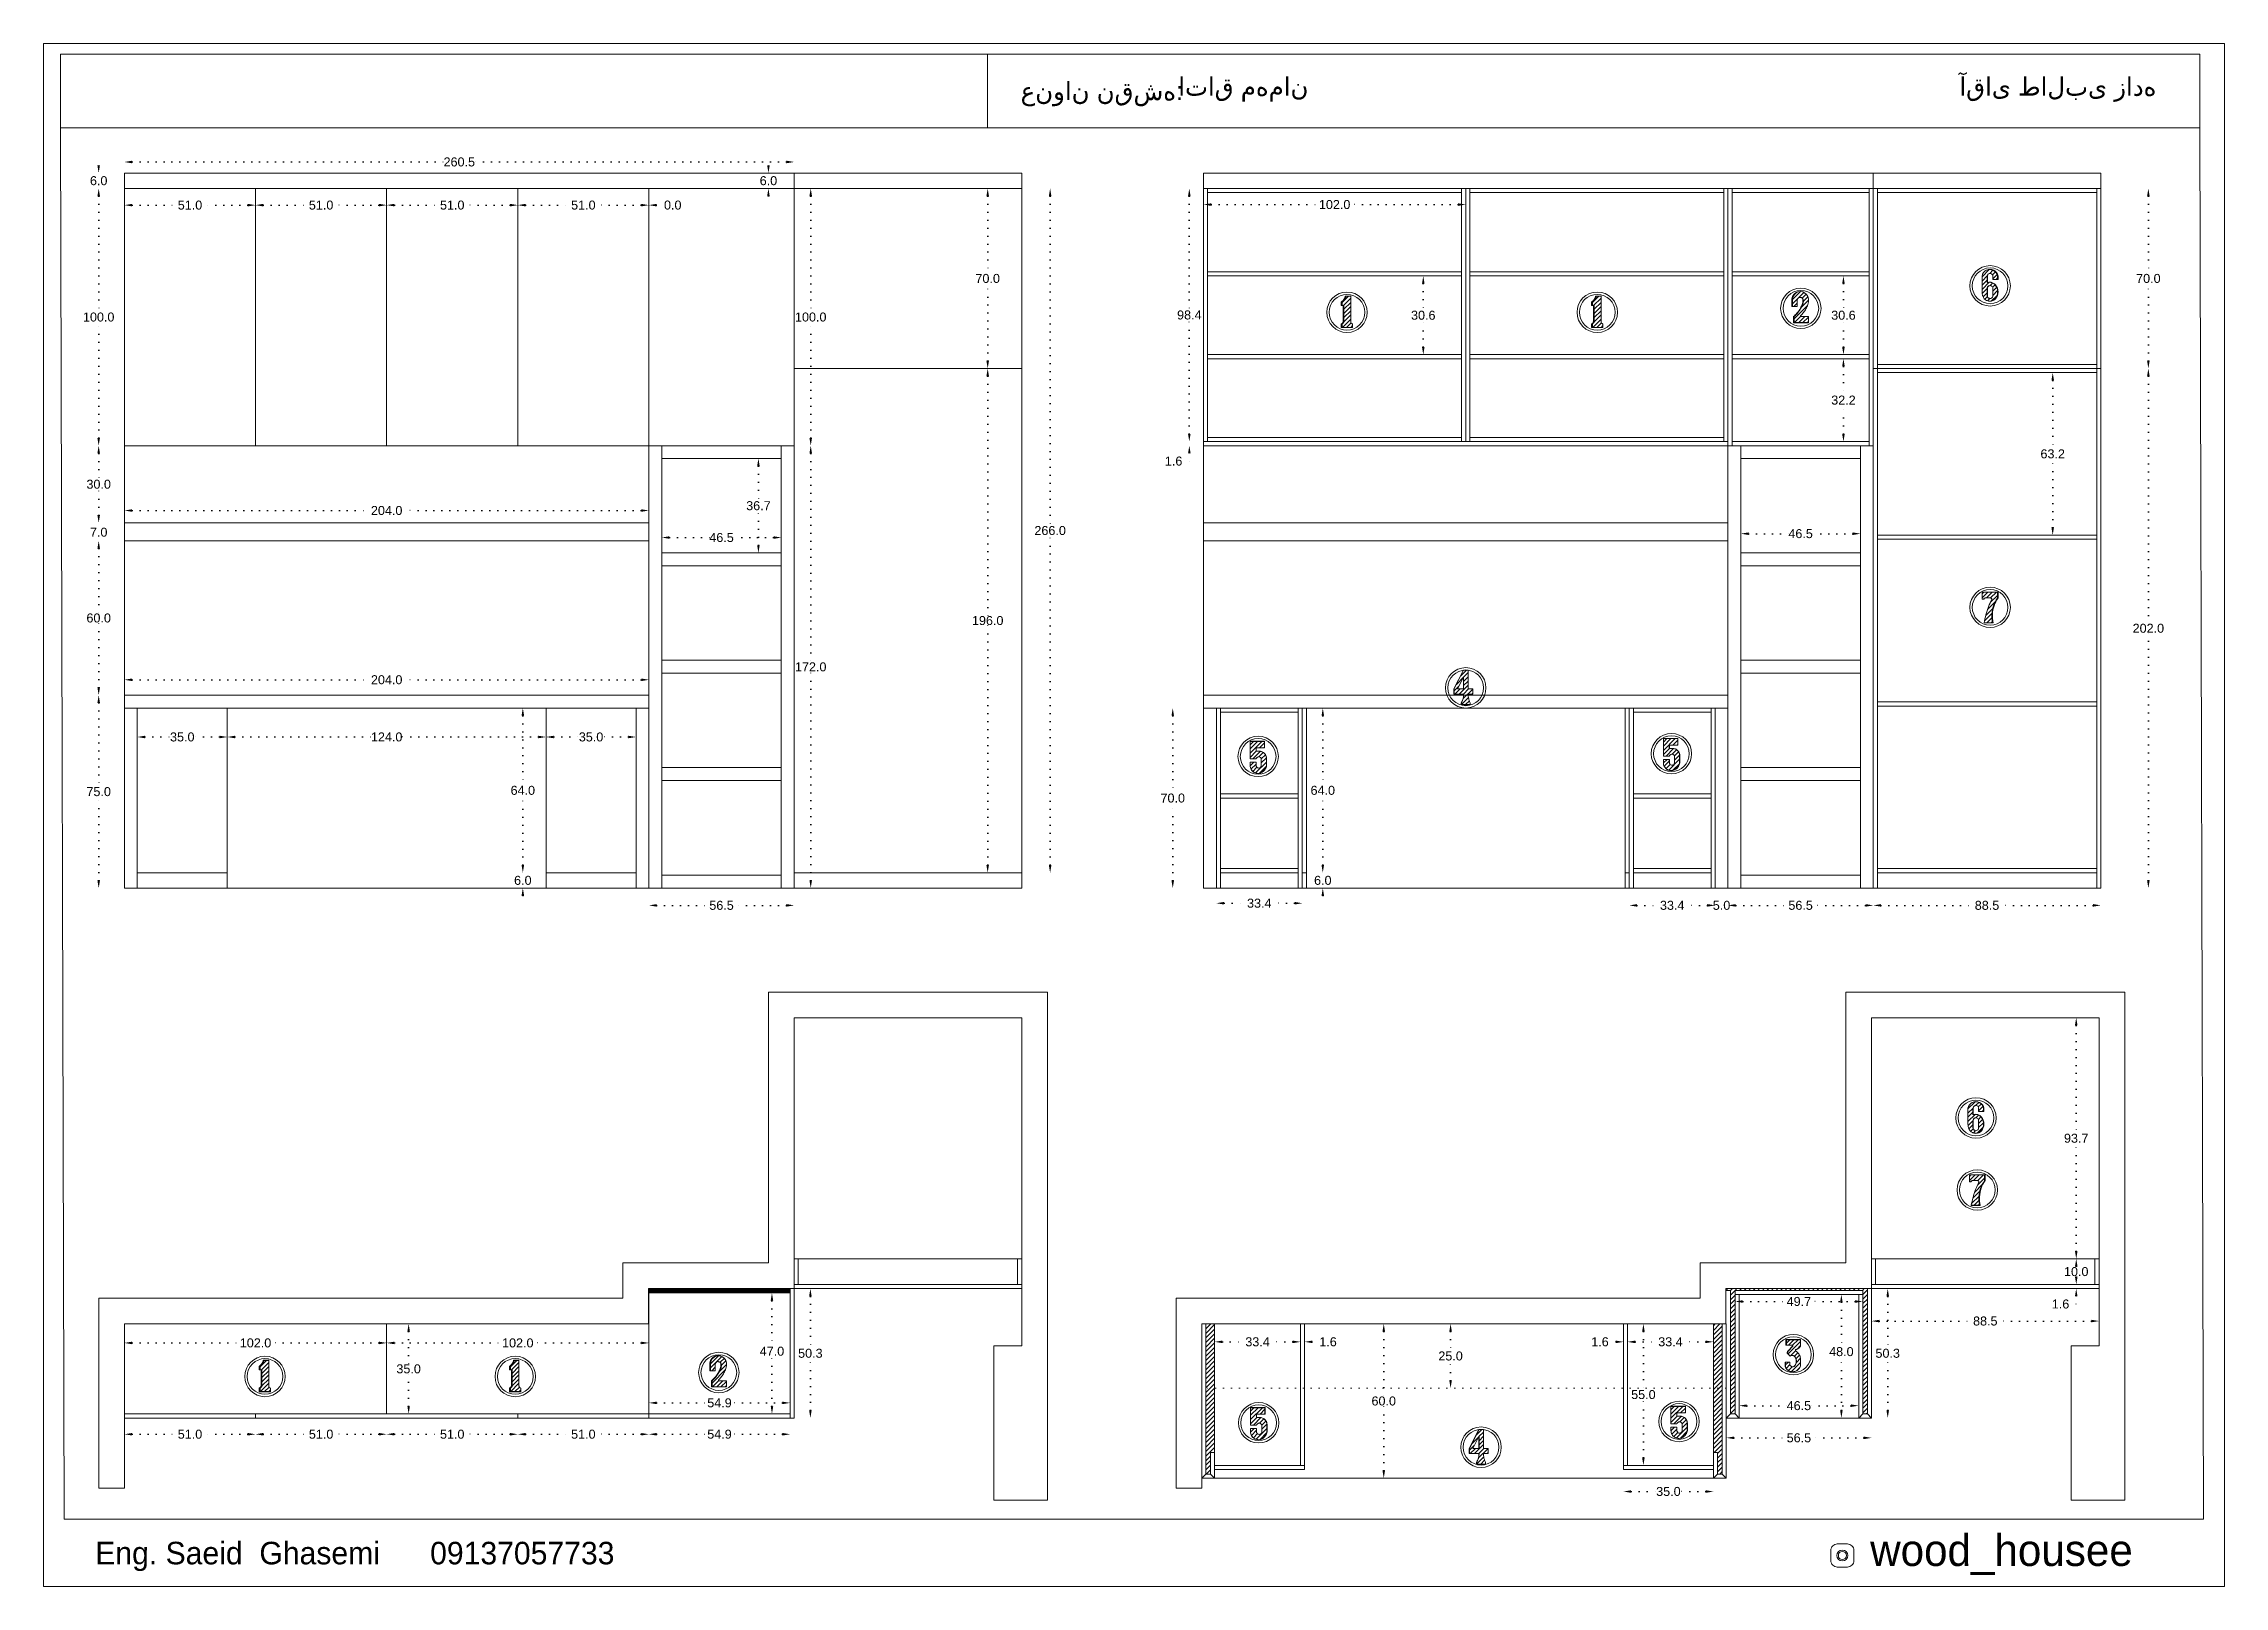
# Model space of a CAD drawing. Header units: inches. Extents: x 168 to 5693, y 62 to 1947.
# Drawn here: x 2001 to 2849, y 244 to 844 of the extents above; entities that cross this region are included whole.
import ezdxf

# ---------------------------------------------------------------- set-up
doc = ezdxf.new("R2010")
doc.units = ezdxf.units.IN
doc.header["$MEASUREMENT"] = 0
doc.linetypes.add('ACAD_ISO07W100', pattern=[3, 0, -3])
doc.styles.get("Standard").update_dxf_attribs({"font": 'arial.ttf'})
doc.dimstyles.get("Standard").update_dxf_attribs({"dimtxt": 3.5, "dimasz": 3, "dimexe": 0.18, "dimexo": 0.0625, "dimgap": 0.09, "dimtad": 0, "dimtih": 1, "dimtoh": 1, "dimdec": 1, "dimzin": 0, "dimdsep": 46, "dimtxsty": 'Standard', "dimcen": 0.09, "dimse1": 1, "dimse2": 1, "dimadec": 0, "dimazin": 0, "dimtfac": 1, "dimtdec": 1, "dimtofl": 0, "dimtmove": 0, "dimatfit": 3, "dimfxl": 1, "dimtolj": 1, "dimtzin": 0, "dimarcsym": 0})

msp = doc.modelspace()

# ---------------------------------------------------------------- texts
at = {"lineweight": 20, "attachment_point": 1}
for s, width, gutter_width, heights, insert, char_height in [('{\\fArial|b0|i0|c178|p34;آقای طالبی زاده}', 108.4339, 517.25, [0], (2745.9, 830.45), 7.1889), ('{\\fArial|b0|i0|c178|p34;عنوان نقشه}:', 84.6495, 517.25, [0], (2380.79, 828.73), 7.1889), ('{\\fArial|b0|i0|c178|p34;اتاق مهمان}', 108.4339, 517.25, [0], (2442.08, 830.45), 7.1889), ('{\\fPlantagenet Cherokee|b0|i0|c0|p18;wood_housee}', 2.4027, 60.6, [0.379], (2711.2, 263.96), 12.2667), ('{\\fPlantagenet Cherokee|b0|i0|c0|p18;^IEng. Saeid  Ghasemi      09137057733}', 387.0247, 43.28, [0], (1985.8, 261.08), 8.7619)]:
    msp.add_mtext_dynamic_manual_height_columns(s, width=width, gutter_width=gutter_width, heights=heights, dxfattribs=dict(at, insert=insert, char_height=char_height))

# ---------------------------------------------------------------- blocks, each defined once
blk = doc.blocks.new('*D60')
at = {"color": 0, "linetype": 'ACAD_ISO07W100', "lineweight": -2, "transparency": 16777216}
for p, q in [((2239.19, 315.09), (2259, 315.09)), ((2288.09, 315.09), (2268.28, 315.09))]:
    blk.add_line(p, q, dxfattribs=at)
at = {"color": 0, "transparency": 16777216}
for points in [[(2239.19, 315.59), (2239.19, 314.59), (2236.19, 315.09)], [(2288.09, 315.59), (2288.09, 314.59), (2291.09, 315.09)]]:
    blk.add_solid(points, dxfattribs=at)
at = {"layer": 'Defpoints', "color": 0, "transparency": 16777216}
for p in [(2236.19, 315.09), (2236.19, 309.21), (2291.09, 309.21)]:
    blk.add_point(p, dxfattribs=at)
at = {"color": 0, "lineweight": 20, "transparency": 16777216, "insert": (2263.64, 315.09), "char_height": 3.5, "attachment_point": 5}
blk.add_mtext('\\A1;54.9', dxfattribs=at)
blk = doc.blocks.new('*D57')
at = {"color": 0, "linetype": 'ACAD_ISO07W100', "lineweight": -2, "transparency": 16777216}
for p, q in [((2035.19, 338.39), (2077.36, 338.39)), ((2131.19, 338.39), (2089.01, 338.39))]:
    blk.add_line(p, q, dxfattribs=at)
at = {"color": 0, "transparency": 16777216}
for points in [[(2035.19, 338.89), (2035.19, 337.89), (2032.19, 338.39)], [(2131.19, 338.89), (2131.19, 337.89), (2134.19, 338.39)]]:
    blk.add_solid(points, dxfattribs=at)
at = {"layer": 'Defpoints', "color": 0, "transparency": 16777216}
for p in [(2032.19, 345.81), (2134.19, 345.81), (2032.19, 338.39)]:
    blk.add_point(p, dxfattribs=at)
at = {"color": 0, "lineweight": 20, "transparency": 16777216, "insert": (2083.19, 338.39), "char_height": 3.5, "attachment_point": 5}
blk.add_mtext('\\A1;102.0', dxfattribs=at)
blk = doc.blocks.new('*D51')
at = {"color": 0, "linetype": 'ACAD_ISO07W100', "lineweight": -2, "transparency": 16777216}
for p, q in [((2137.19, 338.39), (2179.36, 338.39)), ((2233.19, 338.39), (2191.01, 338.39))]:
    blk.add_line(p, q, dxfattribs=at)
at = {"color": 0, "transparency": 16777216}
for points in [[(2137.19, 338.89), (2137.19, 337.89), (2134.19, 338.39)], [(2233.19, 338.89), (2233.19, 337.89), (2236.19, 338.39)]]:
    blk.add_solid(points, dxfattribs=at)
at = {"layer": 'Defpoints', "color": 0, "transparency": 16777216}
for p in [(2134.19, 345.81), (2236.19, 345.81), (2236.19, 338.39)]:
    blk.add_point(p, dxfattribs=at)
at = {"color": 0, "lineweight": 20, "transparency": 16777216, "insert": (2185.19, 338.39), "char_height": 3.5, "attachment_point": 5}
blk.add_mtext('\\A1;102.0', dxfattribs=at)
blk = doc.blocks.new('*D52')
at = {"color": 0, "linetype": 'ACAD_ISO07W100', "lineweight": -2, "transparency": 16777216}
for p, q in [((2035.19, 302.9), (2053.06, 302.9)), ((2080.19, 302.9), (2062.32, 302.9))]:
    blk.add_line(p, q, dxfattribs=at)
at = {"color": 0, "transparency": 16777216}
for points in [[(2035.19, 303.4), (2035.19, 302.4), (2032.19, 302.9)], [(2080.19, 303.4), (2080.19, 302.4), (2083.19, 302.9)]]:
    blk.add_solid(points, dxfattribs=at)
at = {"layer": 'Defpoints', "color": 0, "transparency": 16777216}
for p in [(2083.19, 309.21), (2083.19, 302.9), (2032.19, 281.91)]:
    blk.add_point(p, dxfattribs=at)
at = {"color": 0, "lineweight": 20, "transparency": 16777216, "insert": (2057.69, 302.9), "char_height": 3.5, "attachment_point": 5}
blk.add_mtext('\\A1;51.0', dxfattribs=at)
blk = doc.blocks.new('*D53')
at = {"color": 0, "linetype": 'ACAD_ISO07W100', "lineweight": -2, "transparency": 16777216}
for p, q in [((2086.19, 302.9), (2104.06, 302.9)), ((2131.19, 302.9), (2113.32, 302.9))]:
    blk.add_line(p, q, dxfattribs=at)
at = {"color": 0, "transparency": 16777216}
for points in [[(2086.19, 303.4), (2086.19, 302.4), (2083.19, 302.9)], [(2131.19, 303.4), (2131.19, 302.4), (2134.19, 302.9)]]:
    blk.add_solid(points, dxfattribs=at)
at = {"layer": 'Defpoints', "color": 0, "transparency": 16777216}
for p in [(2083.19, 309.21), (2134.19, 310.81), (2134.19, 302.9)]:
    blk.add_point(p, dxfattribs=at)
at = {"color": 0, "lineweight": 20, "transparency": 16777216, "insert": (2108.69, 302.9), "char_height": 3.5, "attachment_point": 5}
blk.add_mtext('\\A1;51.0', dxfattribs=at)
blk = doc.blocks.new('*D54')
at = {"color": 0, "linetype": 'ACAD_ISO07W100', "lineweight": -2, "transparency": 16777216}
for p, q in [((2137.19, 302.9), (2155.06, 302.9)), ((2182.19, 302.9), (2164.32, 302.9))]:
    blk.add_line(p, q, dxfattribs=at)
at = {"color": 0, "transparency": 16777216}
for points in [[(2137.19, 303.4), (2137.19, 302.4), (2134.19, 302.9)], [(2182.19, 303.4), (2182.19, 302.4), (2185.19, 302.9)]]:
    blk.add_solid(points, dxfattribs=at)
at = {"layer": 'Defpoints', "color": 0, "transparency": 16777216}
for p in [(2134.19, 310.81), (2185.19, 309.21), (2185.19, 302.9)]:
    blk.add_point(p, dxfattribs=at)
at = {"color": 0, "lineweight": 20, "transparency": 16777216, "insert": (2159.69, 302.9), "char_height": 3.5, "attachment_point": 5}
blk.add_mtext('\\A1;51.0', dxfattribs=at)
blk = doc.blocks.new('*D55')
at = {"color": 0, "linetype": 'ACAD_ISO07W100', "lineweight": -2, "transparency": 16777216}
for p, q in [((2188.19, 302.9), (2206.06, 302.9)), ((2233.19, 302.9), (2215.32, 302.9))]:
    blk.add_line(p, q, dxfattribs=at)
at = {"color": 0, "transparency": 16777216}
for points in [[(2188.19, 303.4), (2188.19, 302.4), (2185.19, 302.9)], [(2233.19, 303.4), (2233.19, 302.4), (2236.19, 302.9)]]:
    blk.add_solid(points, dxfattribs=at)
at = {"layer": 'Defpoints', "color": 0, "transparency": 16777216}
for p in [(2185.19, 309.21), (2236.19, 309.21), (2236.19, 302.9)]:
    blk.add_point(p, dxfattribs=at)
at = {"color": 0, "lineweight": 20, "transparency": 16777216, "insert": (2210.69, 302.9), "char_height": 3.5, "attachment_point": 5}
blk.add_mtext('\\A1;51.0', dxfattribs=at)
blk = doc.blocks.new('*D56')
at = {"color": 0, "linetype": 'ACAD_ISO07W100', "lineweight": -2, "transparency": 16777216}
for p, q in [((2239.19, 302.9), (2259, 302.9)), ((2288.09, 302.9), (2268.28, 302.9))]:
    blk.add_line(p, q, dxfattribs=at)
at = {"color": 0, "transparency": 16777216}
for points in [[(2239.19, 303.4), (2239.19, 302.4), (2236.19, 302.9)], [(2288.09, 303.4), (2288.09, 302.4), (2291.09, 302.9)]]:
    blk.add_solid(points, dxfattribs=at)
at = {"layer": 'Defpoints', "color": 0, "transparency": 16777216}
for p in [(2236.19, 309.21), (2291.09, 309.21), (2291.09, 302.9)]:
    blk.add_point(p, dxfattribs=at)
at = {"color": 0, "lineweight": 20, "transparency": 16777216, "insert": (2263.64, 302.9), "char_height": 3.5, "attachment_point": 5}
blk.add_mtext('\\A1;54.9', dxfattribs=at)
blk = doc.blocks.new('*D58')
at = {"color": 0, "linetype": 'ACAD_ISO07W100', "lineweight": -2, "transparency": 16777216}
for p, q in [((2284.05, 354.81), (2284.05, 337.04)), ((2284.05, 313.81), (2284.05, 333.29))]:
    blk.add_line(p, q, dxfattribs=at)
at = {"color": 0, "transparency": 16777216}
for points in [[(2283.55, 354.81), (2284.55, 354.81), (2284.05, 357.81)], [(2283.55, 313.81), (2284.55, 313.81), (2284.05, 310.81)]]:
    blk.add_solid(points, dxfattribs=at)
at = {"layer": 'Defpoints', "color": 0, "transparency": 16777216}
for p in [(2284.05, 357.81), (2291.09, 357.81), (2291.09, 310.81)]:
    blk.add_point(p, dxfattribs=at)
at = {"color": 0, "lineweight": 20, "transparency": 16777216, "insert": (2284.05, 335.16), "char_height": 3.5, "attachment_point": 5}
blk.add_mtext('\\A1;47.0', dxfattribs=at)
blk = doc.blocks.new('*D59')
at = {"color": 0, "linetype": 'ACAD_ISO07W100', "lineweight": -2, "transparency": 16777216}
for p, q in [((2298.99, 356.51), (2298.99, 336.24)), ((2298.99, 312.21), (2298.99, 332.48))]:
    blk.add_line(p, q, dxfattribs=at)
at = {"color": 0, "transparency": 16777216}
for points in [[(2298.49, 356.51), (2299.49, 356.51), (2298.99, 359.51)], [(2298.49, 312.21), (2299.49, 312.21), (2298.99, 309.21)]]:
    blk.add_solid(points, dxfattribs=at)
at = {"layer": 'Defpoints', "color": 0, "transparency": 16777216}
for p in [(2292.69, 359.51), (2292.69, 309.21), (2298.99, 309.21)]:
    blk.add_point(p, dxfattribs=at)
at = {"color": 0, "lineweight": 20, "transparency": 16777216, "insert": (2298.99, 334.36), "char_height": 3.5, "attachment_point": 5}
blk.add_mtext('\\A1;50.3', dxfattribs=at)
blk = doc.blocks.new('*D62')
at = {"color": 0, "linetype": 'ACAD_ISO07W100', "lineweight": -2, "transparency": 16777216}
for p, q in [((2299.13, 684.21), (2299.13, 603.09)), ((2299.13, 518.21), (2299.13, 599.33))]:
    blk.add_line(p, q, dxfattribs=at)
at = {"color": 0, "transparency": 16777216}
for points in [[(2298.63, 684.21), (2299.63, 684.21), (2299.13, 687.21)], [(2298.63, 518.21), (2299.63, 518.21), (2299.13, 515.21)]]:
    blk.add_solid(points, dxfattribs=at)
at = {"layer": 'Defpoints', "color": 0, "transparency": 16777216}
for p in [(2237.79, 687.21), (2299.13, 687.21), (2237.79, 515.21)]:
    blk.add_point(p, dxfattribs=at)
at = {"color": 0, "lineweight": 20, "transparency": 16777216, "insert": (2299.13, 601.21), "char_height": 3.5, "attachment_point": 5}
blk.add_mtext('\\A1;172.0', dxfattribs=at)
blk = doc.blocks.new('*D63')
at = {"color": 0, "linetype": 'ACAD_ISO07W100', "lineweight": -2, "transparency": 16777216}
for p, q in [((2035.19, 596.2), (2128.17, 596.2)), ((2233.19, 596.2), (2140.21, 596.2))]:
    blk.add_line(p, q, dxfattribs=at)
at = {"color": 0, "transparency": 16777216}
for points in [[(2035.19, 596.7), (2035.19, 595.7), (2032.19, 596.2)], [(2233.19, 596.7), (2233.19, 595.7), (2236.19, 596.2)]]:
    blk.add_solid(points, dxfattribs=at)
at = {"layer": 'Defpoints', "color": 0, "transparency": 16777216}
for p in [(2236.19, 596.2), (2032.19, 585.21), (2236.19, 585.21)]:
    blk.add_point(p, dxfattribs=at)
at = {"color": 0, "lineweight": 20, "transparency": 16777216, "insert": (2134.19, 596.2), "char_height": 3.5, "attachment_point": 5}
blk.add_mtext('\\A1;204.0', dxfattribs=at)
blk = doc.blocks.new('*D64')
at = {"color": 0, "linetype": 'ACAD_ISO07W100', "lineweight": -2, "transparency": 16777216}
for p, q in [((2040.19, 573.96), (2050.06, 573.96)), ((2069.19, 573.96), (2059.32, 573.96))]:
    blk.add_line(p, q, dxfattribs=at)
at = {"color": 0, "transparency": 16777216}
for points in [[(2040.19, 574.46), (2040.19, 573.46), (2037.19, 573.96)], [(2069.19, 574.46), (2069.19, 573.46), (2072.19, 573.96)]]:
    blk.add_solid(points, dxfattribs=at)
at = {"layer": 'Defpoints', "color": 0, "transparency": 16777216}
for p in [(2037.19, 585.21), (2072.19, 585.21), (2037.19, 573.96)]:
    blk.add_point(p, dxfattribs=at)
at = {"color": 0, "lineweight": 20, "transparency": 16777216, "insert": (2054.69, 573.96), "char_height": 3.5, "attachment_point": 5}
blk.add_mtext('\\A1;35.0', dxfattribs=at)
blk = doc.blocks.new('*D65')
at = {"color": 0, "linetype": 'ACAD_ISO07W100', "lineweight": -2, "transparency": 16777216}
for p, q in [((2075.19, 573.96), (2128.36, 573.96)), ((2193.19, 573.96), (2140.01, 573.96))]:
    blk.add_line(p, q, dxfattribs=at)
at = {"color": 0, "transparency": 16777216}
for points in [[(2075.19, 574.46), (2075.19, 573.46), (2072.19, 573.96)], [(2193.19, 574.46), (2193.19, 573.46), (2196.19, 573.96)]]:
    blk.add_solid(points, dxfattribs=at)
at = {"layer": 'Defpoints', "color": 0, "transparency": 16777216}
for p in [(2072.19, 585.21), (2196.19, 585.21), (2072.19, 573.96)]:
    blk.add_point(p, dxfattribs=at)
at = {"color": 0, "lineweight": 20, "transparency": 16777216, "insert": (2134.19, 573.96), "char_height": 3.5, "attachment_point": 5}
blk.add_mtext('\\A1;124.0', dxfattribs=at)
blk = doc.blocks.new('*D66')
at = {"color": 0, "linetype": 'ACAD_ISO07W100', "lineweight": -2, "transparency": 16777216}
for p, q in [((2199.19, 573.96), (2209.06, 573.96)), ((2228.19, 573.96), (2218.32, 573.96))]:
    blk.add_line(p, q, dxfattribs=at)
at = {"color": 0, "transparency": 16777216}
for points in [[(2199.19, 574.46), (2199.19, 573.46), (2196.19, 573.96)], [(2228.19, 574.46), (2228.19, 573.46), (2231.19, 573.96)]]:
    blk.add_solid(points, dxfattribs=at)
at = {"layer": 'Defpoints', "color": 0, "transparency": 16777216}
for p in [(2196.19, 585.21), (2231.19, 585.21), (2231.19, 573.96)]:
    blk.add_point(p, dxfattribs=at)
at = {"color": 0, "lineweight": 20, "transparency": 16777216, "insert": (2213.69, 573.96), "char_height": 3.5, "attachment_point": 5}
blk.add_mtext('\\A1;35.0', dxfattribs=at)
blk = doc.blocks.new('*D68')
at = {"color": 0, "linetype": 'ACAD_ISO07W100', "lineweight": -2, "transparency": 16777216}
for p, q in [((2022.18, 587.21), (2022.18, 554.59)), ((2022.18, 518.21), (2022.18, 550.83))]:
    blk.add_line(p, q, dxfattribs=at)
at = {"color": 0, "transparency": 16777216}
for points in [[(2021.68, 587.21), (2022.68, 587.21), (2022.18, 590.21)], [(2021.68, 518.21), (2022.68, 518.21), (2022.18, 515.21)]]:
    blk.add_solid(points, dxfattribs=at)
at = {"layer": 'Defpoints', "color": 0, "transparency": 16777216}
for p in [(2022.18, 590.21), (2032.19, 590.21), (2032.19, 515.21)]:
    blk.add_point(p, dxfattribs=at)
at = {"color": 0, "lineweight": 20, "transparency": 16777216, "insert": (2022.18, 552.71), "char_height": 3.5, "attachment_point": 5}
blk.add_mtext('\\A1;75.0', dxfattribs=at)
blk = doc.blocks.new('*D69')
at = {"color": 0, "linetype": 'ACAD_ISO07W100', "lineweight": -2, "transparency": 16777216}
for p, q in [((2022.18, 647.21), (2022.18, 622.09)), ((2022.18, 593.21), (2022.18, 618.33))]:
    blk.add_line(p, q, dxfattribs=at)
at = {"color": 0, "transparency": 16777216}
for points in [[(2021.68, 647.21), (2022.68, 647.21), (2022.18, 650.21)], [(2021.68, 593.21), (2022.68, 593.21), (2022.18, 590.21)]]:
    blk.add_solid(points, dxfattribs=at)
at = {"layer": 'Defpoints', "color": 0, "transparency": 16777216}
for p in [(2022.18, 650.21), (2032.19, 650.21), (2032.19, 590.21)]:
    blk.add_point(p, dxfattribs=at)
at = {"color": 0, "lineweight": 20, "transparency": 16777216, "insert": (2022.18, 620.21), "char_height": 3.5, "attachment_point": 5}
blk.add_mtext('\\A1;60.0', dxfattribs=at)
blk = doc.blocks.new('*D70')
at = {"color": 0, "linetype": 'ACAD_ISO07W100', "lineweight": -2, "transparency": 16777216}
for p, q in [((2022.18, 660.21), (2022.18, 663.21)), ((2022.18, 647.21), (2022.18, 644.21))]:
    blk.add_line(p, q, dxfattribs=at)
at = {"color": 0, "transparency": 16777216}
for points in [[(2021.68, 660.21), (2022.68, 660.21), (2022.18, 657.21)], [(2021.68, 647.21), (2022.68, 647.21), (2022.18, 650.21)]]:
    blk.add_solid(points, dxfattribs=at)
at = {"layer": 'Defpoints', "color": 0, "transparency": 16777216}
for p in [(2022.18, 657.21), (2032.19, 657.21), (2032.19, 650.21)]:
    blk.add_point(p, dxfattribs=at)
at = {"color": 0, "lineweight": 20, "transparency": 16777216, "insert": (2022.18, 653.55), "char_height": 3.5, "attachment_point": 5}
blk.add_mtext('\\A1;7.0', dxfattribs=at)
blk = doc.blocks.new('*D71')
at = {"color": 0, "linetype": 'ACAD_ISO07W100', "lineweight": -2, "transparency": 16777216}
for p, q in [((2022.18, 684.21), (2022.18, 674.09)), ((2022.18, 660.21), (2022.18, 670.33))]:
    blk.add_line(p, q, dxfattribs=at)
at = {"color": 0, "transparency": 16777216}
for points in [[(2021.68, 684.21), (2022.68, 684.21), (2022.18, 687.21)], [(2021.68, 660.21), (2022.68, 660.21), (2022.18, 657.21)]]:
    blk.add_solid(points, dxfattribs=at)
at = {"layer": 'Defpoints', "color": 0, "transparency": 16777216}
for p in [(2022.18, 687.21), (2032.19, 687.21), (2032.19, 657.21)]:
    blk.add_point(p, dxfattribs=at)
at = {"color": 0, "lineweight": 20, "transparency": 16777216, "insert": (2022.18, 672.21), "char_height": 3.5, "attachment_point": 5}
blk.add_mtext('\\A1;30.0', dxfattribs=at)
blk = doc.blocks.new('*D72')
at = {"color": 0, "linetype": 'ACAD_ISO07W100', "lineweight": -2, "transparency": 16777216}
for p, q in [((2022.18, 784.21), (2022.18, 739.09)), ((2022.18, 690.21), (2022.18, 735.33))]:
    blk.add_line(p, q, dxfattribs=at)
at = {"color": 0, "transparency": 16777216}
for points in [[(2021.68, 784.21), (2022.68, 784.21), (2022.18, 787.21)], [(2021.68, 690.21), (2022.68, 690.21), (2022.18, 687.21)]]:
    blk.add_solid(points, dxfattribs=at)
at = {"layer": 'Defpoints', "color": 0, "transparency": 16777216}
for p in [(2022.18, 787.21), (2292.69, 787.21), (2032.19, 687.21)]:
    blk.add_point(p, dxfattribs=at)
at = {"color": 0, "lineweight": 20, "transparency": 16777216, "insert": (2022.18, 737.21), "char_height": 3.5, "attachment_point": 5}
blk.add_mtext('\\A1;100.0', dxfattribs=at)
blk = doc.blocks.new('*D73')
at = {"color": 0, "linetype": 'ACAD_ISO07W100', "lineweight": -2, "transparency": 16777216}
for p, q in [((2282.68, 796.21), (2282.68, 799.21)), ((2282.68, 784.21), (2282.68, 781.21))]:
    blk.add_line(p, q, dxfattribs=at)
at = {"color": 0, "transparency": 16777216}
for points in [[(2282.18, 796.21), (2283.18, 796.21), (2282.68, 793.21)], [(2282.18, 784.21), (2283.18, 784.21), (2282.68, 787.21)]]:
    blk.add_solid(points, dxfattribs=at)
at = {"layer": 'Defpoints', "color": 0, "transparency": 16777216}
for p in [(2032.19, 793.21), (2282.68, 793.21), (2292.69, 787.21)]:
    blk.add_point(p, dxfattribs=at)
at = {"color": 0, "lineweight": 20, "transparency": 16777216, "insert": (2282.68, 790.21), "char_height": 3.5, "attachment_point": 5}
blk.add_mtext('\\A1;6.0', dxfattribs=at)
blk = doc.blocks.new('*D74')
at = {"color": 0, "linetype": 'ACAD_ISO07W100', "lineweight": -2, "transparency": 16777216}
for p, q in [((2035.19, 780.73), (2053.06, 780.73)), ((2080.19, 780.73), (2062.32, 780.73))]:
    blk.add_line(p, q, dxfattribs=at)
at = {"color": 0, "transparency": 16777216}
for points in [[(2035.19, 781.23), (2035.19, 780.23), (2032.19, 780.73)], [(2080.19, 781.23), (2080.19, 780.23), (2083.19, 780.73)]]:
    blk.add_solid(points, dxfattribs=at)
at = {"layer": 'Defpoints', "color": 0, "transparency": 16777216}
for p in [(2032.19, 793.21), (2083.19, 787.21), (2083.19, 780.73)]:
    blk.add_point(p, dxfattribs=at)
at = {"color": 0, "lineweight": 20, "transparency": 16777216, "insert": (2057.69, 780.73), "char_height": 3.5, "attachment_point": 5}
blk.add_mtext('\\A1;51.0', dxfattribs=at)
blk = doc.blocks.new('*D75')
at = {"color": 0, "linetype": 'ACAD_ISO07W100', "lineweight": -2, "transparency": 16777216}
for p, q in [((2086.19, 780.73), (2104.06, 780.73)), ((2131.19, 780.73), (2113.32, 780.73))]:
    blk.add_line(p, q, dxfattribs=at)
at = {"color": 0, "transparency": 16777216}
for points in [[(2086.19, 781.23), (2086.19, 780.23), (2083.19, 780.73)], [(2131.19, 781.23), (2131.19, 780.23), (2134.19, 780.73)]]:
    blk.add_solid(points, dxfattribs=at)
at = {"layer": 'Defpoints', "color": 0, "transparency": 16777216}
for p in [(2083.19, 787.21), (2134.19, 787.21), (2134.19, 780.73)]:
    blk.add_point(p, dxfattribs=at)
at = {"color": 0, "lineweight": 20, "transparency": 16777216, "insert": (2108.69, 780.73), "char_height": 3.5, "attachment_point": 5}
blk.add_mtext('\\A1;51.0', dxfattribs=at)
blk = doc.blocks.new('*D76')
at = {"color": 0, "linetype": 'ACAD_ISO07W100', "lineweight": -2, "transparency": 16777216}
for p, q in [((2137.19, 780.73), (2155.06, 780.73)), ((2182.19, 780.73), (2164.32, 780.73))]:
    blk.add_line(p, q, dxfattribs=at)
at = {"color": 0, "transparency": 16777216}
for points in [[(2137.19, 781.23), (2137.19, 780.23), (2134.19, 780.73)], [(2182.19, 781.23), (2182.19, 780.23), (2185.19, 780.73)]]:
    blk.add_solid(points, dxfattribs=at)
at = {"layer": 'Defpoints', "color": 0, "transparency": 16777216}
for p in [(2134.19, 787.21), (2185.19, 787.21), (2185.19, 780.73)]:
    blk.add_point(p, dxfattribs=at)
at = {"color": 0, "lineweight": 20, "transparency": 16777216, "insert": (2159.69, 780.73), "char_height": 3.5, "attachment_point": 5}
blk.add_mtext('\\A1;51.0', dxfattribs=at)
blk = doc.blocks.new('*D77')
at = {"color": 0, "linetype": 'ACAD_ISO07W100', "lineweight": -2, "transparency": 16777216}
for p, q in [((2188.19, 780.73), (2206.06, 780.73)), ((2233.19, 780.73), (2215.32, 780.73))]:
    blk.add_line(p, q, dxfattribs=at)
at = {"color": 0, "transparency": 16777216}
for points in [[(2188.19, 781.23), (2188.19, 780.23), (2185.19, 780.73)], [(2233.19, 781.23), (2233.19, 780.23), (2236.19, 780.73)]]:
    blk.add_solid(points, dxfattribs=at)
at = {"layer": 'Defpoints', "color": 0, "transparency": 16777216}
for p in [(2185.19, 787.21), (2236.19, 787.21), (2236.19, 780.73)]:
    blk.add_point(p, dxfattribs=at)
at = {"color": 0, "lineweight": 20, "transparency": 16777216, "insert": (2210.69, 780.73), "char_height": 3.5, "attachment_point": 5}
blk.add_mtext('\\A1;51.0', dxfattribs=at)
blk = doc.blocks.new('*D78')
at = {"color": 0, "linetype": 'ACAD_ISO07W100', "lineweight": -2, "transparency": 16777216}
for p, q in [((2233.19, 780.73), (2230.19, 780.73)), ((2239.19, 780.73), (2242.19, 780.73))]:
    blk.add_line(p, q, dxfattribs=at)
at = {"color": 0, "transparency": 16777216}
for points in [[(2233.19, 781.23), (2233.19, 780.23), (2236.19, 780.73)], [(2239.19, 781.23), (2239.19, 780.23), (2236.19, 780.73)]]:
    blk.add_solid(points, dxfattribs=at)
at = {"layer": 'Defpoints', "color": 0, "transparency": 16777216}
for p in [(2236.19, 787.21), (2236.19, 787.21), (2236.19, 780.73)]:
    blk.add_point(p, dxfattribs=at)
at = {"color": 0, "lineweight": 20, "transparency": 16777216, "insert": (2245.46, 780.73), "char_height": 3.5, "attachment_point": 5}
blk.add_mtext('\\A1;0.0', dxfattribs=at)
blk = doc.blocks.new('*D79')
at = {"color": 0, "linetype": 'ACAD_ISO07W100', "lineweight": -2, "transparency": 16777216}
for p, q in [((2278.78, 679.21), (2278.78, 665.74)), ((2278.78, 648.51), (2278.78, 661.98))]:
    blk.add_line(p, q, dxfattribs=at)
at = {"color": 0, "transparency": 16777216}
for points in [[(2278.28, 679.21), (2279.28, 679.21), (2278.78, 682.21)], [(2278.28, 648.51), (2279.28, 648.51), (2278.78, 645.51)]]:
    blk.add_solid(points, dxfattribs=at)
at = {"layer": 'Defpoints', "color": 0, "transparency": 16777216}
for p in [(2264.44, 682.21), (2264.44, 645.51), (2278.78, 645.51)]:
    blk.add_point(p, dxfattribs=at)
at = {"color": 0, "lineweight": 20, "transparency": 16777216, "insert": (2278.78, 663.86), "char_height": 3.5, "attachment_point": 5}
blk.add_mtext('\\A1;36.7', dxfattribs=at)
blk = doc.blocks.new('*D80')
at = {"color": 0, "linetype": 'ACAD_ISO07W100', "lineweight": -2, "transparency": 16777216}
for p, q in [((2392.25, 784.21), (2392.25, 656.09)), ((2392.25, 524.21), (2392.25, 652.33))]:
    blk.add_line(p, q, dxfattribs=at)
at = {"color": 0, "transparency": 16777216}
for points in [[(2391.75, 784.21), (2392.75, 784.21), (2392.25, 787.21)], [(2391.75, 524.21), (2392.75, 524.21), (2392.25, 521.21)]]:
    blk.add_solid(points, dxfattribs=at)
at = {"layer": 'Defpoints', "color": 0, "transparency": 16777216}
for p in [(2381.19, 787.21), (2381.19, 521.21), (2392.25, 521.21)]:
    blk.add_point(p, dxfattribs=at)
at = {"color": 0, "lineweight": 20, "transparency": 16777216, "insert": (2392.25, 654.21), "char_height": 3.5, "attachment_point": 5}
blk.add_mtext('\\A1;266.0', dxfattribs=at)
blk = doc.blocks.new('*D81')
at = {"color": 0, "linetype": 'ACAD_ISO07W100', "lineweight": -2, "transparency": 16777216}
for p, q in [((2187.15, 582.21), (2187.15, 555.09)), ((2187.15, 524.21), (2187.15, 551.33))]:
    blk.add_line(p, q, dxfattribs=at)
at = {"color": 0, "transparency": 16777216}
for points in [[(2186.65, 582.21), (2187.65, 582.21), (2187.15, 585.21)], [(2186.65, 524.21), (2187.65, 524.21), (2187.15, 521.21)]]:
    blk.add_solid(points, dxfattribs=at)
at = {"layer": 'Defpoints', "color": 0, "transparency": 16777216}
for p in [(2187.15, 585.21), (2196.19, 585.21), (2196.19, 521.21)]:
    blk.add_point(p, dxfattribs=at)
at = {"color": 0, "lineweight": 20, "transparency": 16777216, "insert": (2187.15, 553.21), "char_height": 3.5, "attachment_point": 5}
blk.add_mtext('\\A1;64.0', dxfattribs=at)
blk = doc.blocks.new('*D82')
at = {"color": 0, "linetype": 'ACAD_ISO07W100', "lineweight": -2, "transparency": 16777216}
for p, q in [((2187.15, 524.21), (2187.15, 527.21)), ((2187.15, 512.21), (2187.15, 509.21))]:
    blk.add_line(p, q, dxfattribs=at)
at = {"color": 0, "transparency": 16777216}
for points in [[(2186.65, 524.21), (2187.65, 524.21), (2187.15, 521.21)], [(2186.65, 512.21), (2187.65, 512.21), (2187.15, 515.21)]]:
    blk.add_solid(points, dxfattribs=at)
at = {"layer": 'Defpoints', "color": 0, "transparency": 16777216}
for p in [(2196.19, 521.21), (2187.15, 515.21), (2196.19, 515.21)]:
    blk.add_point(p, dxfattribs=at)
at = {"color": 0, "lineweight": 20, "transparency": 16777216, "insert": (2187.15, 518.21), "char_height": 3.5, "attachment_point": 5}
blk.add_mtext('\\A1;6.0', dxfattribs=at)
blk = doc.blocks.new('*D103')
at = {"color": 0, "linetype": 'ACAD_ISO07W100', "lineweight": -2, "transparency": 16777216}
for p, q in [((2446.38, 784.21), (2446.38, 739.89)), ((2446.38, 691.81), (2446.38, 736.13))]:
    blk.add_line(p, q, dxfattribs=at)
at = {"color": 0, "transparency": 16777216}
for points in [[(2445.88, 784.21), (2446.88, 784.21), (2446.38, 787.21)], [(2445.88, 691.81), (2446.88, 691.81), (2446.38, 688.81)]]:
    blk.add_solid(points, dxfattribs=at)
at = {"layer": 'Defpoints', "color": 0, "transparency": 16777216}
for p in [(2446.38, 787.21), (2552.3, 787.21), (2552.3, 688.81)]:
    blk.add_point(p, dxfattribs=at)
at = {"color": 0, "lineweight": 20, "transparency": 16777216, "insert": (2446.38, 738.01), "char_height": 3.5, "attachment_point": 5}
blk.add_mtext('\\A1;98.4', dxfattribs=at)
blk = doc.blocks.new('*D104')
at = {"color": 0, "linetype": 'ACAD_ISO07W100', "lineweight": -2, "transparency": 16777216}
for p, q in [((2446.38, 691.81), (2446.38, 694.81)), ((2446.38, 681.21), (2443.38, 681.21)), ((2446.38, 684.21), (2446.38, 681.21))]:
    blk.add_line(p, q, dxfattribs=at)
at = {"color": 0, "transparency": 16777216}
for points in [[(2445.88, 691.81), (2446.88, 691.81), (2446.38, 688.81)], [(2445.88, 684.21), (2446.88, 684.21), (2446.38, 687.21)]]:
    blk.add_solid(points, dxfattribs=at)
at = {"layer": 'Defpoints', "color": 0, "transparency": 16777216}
for p in [(2446.38, 687.21), (2451.9, 688.81), (2451.9, 687.21)]:
    blk.add_point(p, dxfattribs=at)
at = {"color": 0, "lineweight": 20, "transparency": 16777216, "insert": (2440.27, 681.21), "char_height": 3.5, "attachment_point": 5}
blk.add_mtext('\\A1;1.6', dxfattribs=at)
blk = doc.blocks.new('*D106')
at = {"color": 0, "linetype": 'ACAD_ISO07W100', "lineweight": -2, "transparency": 16777216}
for p, q in [((2537.38, 750.21), (2537.38, 739.79)), ((2537.38, 725.61), (2537.38, 736.03))]:
    blk.add_line(p, q, dxfattribs=at)
at = {"color": 0, "transparency": 16777216}
for points in [[(2536.88, 750.21), (2537.88, 750.21), (2537.38, 753.21)], [(2536.88, 725.61), (2537.88, 725.61), (2537.38, 722.61)]]:
    blk.add_solid(points, dxfattribs=at)
at = {"layer": 'Defpoints', "color": 0, "transparency": 16777216}
for p in [(2552.3, 753.21), (2537.38, 722.61), (2552.3, 722.61)]:
    blk.add_point(p, dxfattribs=at)
at = {"color": 0, "lineweight": 20, "transparency": 16777216, "insert": (2537.38, 737.91), "char_height": 3.5, "attachment_point": 5}
blk.add_mtext('\\A1;30.6', dxfattribs=at)
blk = doc.blocks.new('*D108')
at = {"color": 0, "linetype": 'ACAD_ISO07W100', "lineweight": -2, "transparency": 16777216}
for p, q in [((2700.81, 718.01), (2700.81, 706.79)), ((2700.81, 691.81), (2700.81, 703.03))]:
    blk.add_line(p, q, dxfattribs=at)
at = {"color": 0, "transparency": 16777216}
for points in [[(2700.31, 718.01), (2701.31, 718.01), (2700.81, 721.01)], [(2700.31, 691.81), (2701.31, 691.81), (2700.81, 688.81)]]:
    blk.add_solid(points, dxfattribs=at)
at = {"layer": 'Defpoints', "color": 0, "transparency": 16777216}
for p in [(2709.2, 721.01), (2683.35, 688.81), (2700.81, 688.81)]:
    blk.add_point(p, dxfattribs=at)
at = {"color": 0, "lineweight": 20, "transparency": 16777216, "insert": (2700.81, 704.91), "char_height": 3.5, "attachment_point": 5}
blk.add_mtext('\\A1;32.2', dxfattribs=at)
blk = doc.blocks.new('*D109')
at = {"color": 0, "linetype": 'ACAD_ISO07W100', "lineweight": -2, "transparency": 16777216}
for p, q in [((2700.81, 750.21), (2700.81, 739.79)), ((2700.81, 725.61), (2700.81, 736.03))]:
    blk.add_line(p, q, dxfattribs=at)
at = {"color": 0, "transparency": 16777216}
for points in [[(2700.31, 750.21), (2701.31, 750.21), (2700.81, 753.21)], [(2700.31, 725.61), (2701.31, 725.61), (2700.81, 722.61)]]:
    blk.add_solid(points, dxfattribs=at)
at = {"layer": 'Defpoints', "color": 0, "transparency": 16777216}
for p in [(2683.35, 753.21), (2683.35, 722.61), (2700.81, 722.61)]:
    blk.add_point(p, dxfattribs=at)
at = {"color": 0, "lineweight": 20, "transparency": 16777216, "insert": (2700.81, 737.91), "char_height": 3.5, "attachment_point": 5}
blk.add_mtext('\\A1;30.6', dxfattribs=at)
blk = doc.blocks.new('*D110')
at = {"color": 0, "linetype": 'ACAD_ISO07W100', "lineweight": -2, "transparency": 16777216}
for p, q in [((2819.41, 714.21), (2819.41, 618.09)), ((2819.41, 518.21), (2819.41, 614.33))]:
    blk.add_line(p, q, dxfattribs=at)
at = {"color": 0, "transparency": 16777216}
for points in [[(2818.91, 714.21), (2819.91, 714.21), (2819.41, 717.21)], [(2818.91, 518.21), (2819.91, 518.21), (2819.41, 515.21)]]:
    blk.add_solid(points, dxfattribs=at)
at = {"layer": 'Defpoints', "color": 0, "transparency": 16777216}
for p in [(2800.9, 717.21), (2819.41, 717.21), (2800.9, 515.21)]:
    blk.add_point(p, dxfattribs=at)
at = {"color": 0, "lineweight": 20, "transparency": 16777216, "insert": (2819.41, 616.21), "char_height": 3.5, "attachment_point": 5}
blk.add_mtext('\\A1;202.0', dxfattribs=at)
blk = doc.blocks.new('*D111')
at = {"color": 0, "linetype": 'ACAD_ISO07W100', "lineweight": -2, "transparency": 16777216}
for p, q in [((2819.41, 784.21), (2819.41, 754.09)), ((2819.41, 720.21), (2819.41, 750.33))]:
    blk.add_line(p, q, dxfattribs=at)
at = {"color": 0, "transparency": 16777216}
for points in [[(2818.91, 784.21), (2819.91, 784.21), (2819.41, 787.21)], [(2818.91, 720.21), (2819.91, 720.21), (2819.41, 717.21)]]:
    blk.add_solid(points, dxfattribs=at)
at = {"layer": 'Defpoints', "color": 0, "transparency": 16777216}
for p in [(2800.9, 787.21), (2819.41, 787.21), (2800.9, 717.21)]:
    blk.add_point(p, dxfattribs=at)
at = {"color": 0, "lineweight": 20, "transparency": 16777216, "insert": (2819.41, 752.21), "char_height": 3.5, "attachment_point": 5}
blk.add_mtext('\\A1;70.0', dxfattribs=at)
blk = doc.blocks.new('*D112')
at = {"color": 0, "linetype": 'ACAD_ISO07W100', "lineweight": -2, "transparency": 16777216}
for p, q in [((2367.96, 714.21), (2367.96, 621.09)), ((2367.96, 524.21), (2367.96, 617.33))]:
    blk.add_line(p, q, dxfattribs=at)
at = {"color": 0, "transparency": 16777216}
for points in [[(2367.46, 714.21), (2368.46, 714.21), (2367.96, 717.21)], [(2367.46, 524.21), (2368.46, 524.21), (2367.96, 521.21)]]:
    blk.add_solid(points, dxfattribs=at)
at = {"layer": 'Defpoints', "color": 0, "transparency": 16777216}
for p in [(2381.19, 717.21), (2367.96, 521.21), (2381.19, 521.21)]:
    blk.add_point(p, dxfattribs=at)
at = {"color": 0, "lineweight": 20, "transparency": 16777216, "insert": (2367.96, 619.21), "char_height": 3.5, "attachment_point": 5}
blk.add_mtext('\\A1;196.0', dxfattribs=at)
blk = doc.blocks.new('*D113')
at = {"color": 0, "linetype": 'ACAD_ISO07W100', "lineweight": -2, "transparency": 16777216}
for p, q in [((2367.96, 784.21), (2367.96, 754.09)), ((2367.96, 720.21), (2367.96, 750.33))]:
    blk.add_line(p, q, dxfattribs=at)
at = {"color": 0, "transparency": 16777216}
for points in [[(2367.46, 784.21), (2368.46, 784.21), (2367.96, 787.21)], [(2367.46, 720.21), (2368.46, 720.21), (2367.96, 717.21)]]:
    blk.add_solid(points, dxfattribs=at)
at = {"layer": 'Defpoints', "color": 0, "transparency": 16777216}
for p in [(2367.96, 787.21), (2381.19, 787.21), (2381.19, 717.21)]:
    blk.add_point(p, dxfattribs=at)
at = {"color": 0, "lineweight": 20, "transparency": 16777216, "insert": (2367.96, 752.21), "char_height": 3.5, "attachment_point": 5}
blk.add_mtext('\\A1;70.0', dxfattribs=at)
blk = doc.blocks.new('*D114')
at = {"color": 0, "linetype": 'ACAD_ISO07W100', "lineweight": -2, "transparency": 16777216}
for p, q in [((2299.13, 784.21), (2299.13, 739.09)), ((2299.13, 690.21), (2299.13, 735.33))]:
    blk.add_line(p, q, dxfattribs=at)
at = {"color": 0, "transparency": 16777216}
for points in [[(2298.63, 784.21), (2299.63, 784.21), (2299.13, 787.21)], [(2298.63, 690.21), (2299.63, 690.21), (2299.13, 687.21)]]:
    blk.add_solid(points, dxfattribs=at)
at = {"layer": 'Defpoints', "color": 0, "transparency": 16777216}
for p in [(2292.69, 787.21), (2299.13, 787.21), (2292.69, 687.21)]:
    blk.add_point(p, dxfattribs=at)
at = {"color": 0, "lineweight": 20, "transparency": 16777216, "insert": (2299.13, 737.21), "char_height": 3.5, "attachment_point": 5}
blk.add_mtext('\\A1;100.0', dxfattribs=at)
blk = doc.blocks.new('*D116')
at = {"color": 0, "linetype": 'ACAD_ISO07W100', "lineweight": -2, "transparency": 16777216}
for p, q in [((2498.3, 582.21), (2498.3, 555.09)), ((2498.3, 524.21), (2498.3, 551.33))]:
    blk.add_line(p, q, dxfattribs=at)
at = {"color": 0, "transparency": 16777216}
for points in [[(2497.8, 582.21), (2498.8, 582.21), (2498.3, 585.21)], [(2497.8, 524.21), (2498.8, 524.21), (2498.3, 521.21)]]:
    blk.add_solid(points, dxfattribs=at)
at = {"layer": 'Defpoints', "color": 0, "transparency": 16777216}
for p in [(2491.9, 585.21), (2491.9, 521.21), (2498.3, 521.21)]:
    blk.add_point(p, dxfattribs=at)
at = {"color": 0, "lineweight": 20, "transparency": 16777216, "insert": (2498.3, 553.21), "char_height": 3.5, "attachment_point": 5}
blk.add_mtext('\\A1;64.0', dxfattribs=at)
blk = doc.blocks.new('*D117')
at = {"color": 0, "linetype": 'ACAD_ISO07W100', "lineweight": -2, "transparency": 16777216}
for p, q in [((2498.3, 524.21), (2498.3, 527.21)), ((2498.3, 512.21), (2498.3, 509.21))]:
    blk.add_line(p, q, dxfattribs=at)
at = {"color": 0, "transparency": 16777216}
for points in [[(2497.8, 524.21), (2498.8, 524.21), (2498.3, 521.21)], [(2497.8, 512.21), (2498.8, 512.21), (2498.3, 515.21)]]:
    blk.add_solid(points, dxfattribs=at)
at = {"layer": 'Defpoints', "color": 0, "transparency": 16777216}
for p in [(2491.9, 521.21), (2491.9, 515.21), (2498.3, 515.21)]:
    blk.add_point(p, dxfattribs=at)
at = {"color": 0, "lineweight": 20, "transparency": 16777216, "insert": (2498.3, 518.21), "char_height": 3.5, "attachment_point": 5}
blk.add_mtext('\\A1;6.0', dxfattribs=at)
blk = doc.blocks.new('*D118')
at = {"color": 0, "linetype": 'ACAD_ISO07W100', "lineweight": -2, "transparency": 16777216}
for p, q in [((2459.9, 509.34), (2468.97, 509.34)), ((2487.3, 509.34), (2478.22, 509.34))]:
    blk.add_line(p, q, dxfattribs=at)
at = {"color": 0, "transparency": 16777216}
for points in [[(2459.9, 509.84), (2459.9, 508.84), (2456.9, 509.34)], [(2487.3, 509.84), (2487.3, 508.84), (2490.3, 509.34)]]:
    blk.add_solid(points, dxfattribs=at)
at = {"layer": 'Defpoints', "color": 0, "transparency": 16777216}
for p in [(2456.9, 515.21), (2456.9, 509.34), (2490.3, 515.21)]:
    blk.add_point(p, dxfattribs=at)
at = {"color": 0, "lineweight": 20, "transparency": 16777216, "insert": (2473.6, 509.34), "char_height": 3.5, "attachment_point": 5}
blk.add_mtext('\\A1;33.4', dxfattribs=at)
blk = doc.blocks.new('*D119')
at = {"color": 0, "linetype": 'ACAD_ISO07W100', "lineweight": -2, "transparency": 16777216}
for p, q in [((2620.5, 508.5), (2629.57, 508.5)), ((2647.9, 508.5), (2638.82, 508.5))]:
    blk.add_line(p, q, dxfattribs=at)
at = {"color": 0, "transparency": 16777216}
for points in [[(2620.5, 509), (2620.5, 508), (2617.5, 508.5)], [(2647.9, 509), (2647.9, 508), (2650.9, 508.5)]]:
    blk.add_solid(points, dxfattribs=at)
at = {"layer": 'Defpoints', "color": 0, "transparency": 16777216}
for p in [(2617.5, 515.21), (2650.9, 515.21), (2617.5, 508.5)]:
    blk.add_point(p, dxfattribs=at)
at = {"color": 0, "lineweight": 20, "transparency": 16777216, "insert": (2634.2, 508.5), "char_height": 3.5, "attachment_point": 5}
blk.add_mtext('\\A1;33.4', dxfattribs=at)
blk = doc.blocks.new('*D120')
at = {"color": 0, "linetype": 'ACAD_ISO07W100', "lineweight": -2, "transparency": 16777216}
for p, q in [((2022.18, 796.21), (2022.18, 799.21)), ((2022.18, 784.21), (2022.18, 781.21))]:
    blk.add_line(p, q, dxfattribs=at)
at = {"color": 0, "transparency": 16777216}
for points in [[(2021.68, 796.21), (2022.68, 796.21), (2022.18, 793.21)], [(2021.68, 784.21), (2022.68, 784.21), (2022.18, 787.21)]]:
    blk.add_solid(points, dxfattribs=at)
at = {"layer": 'Defpoints', "color": 0, "transparency": 16777216}
for p in [(2022.18, 793.21), (2032.19, 793.21), (2032.19, 787.21)]:
    blk.add_point(p, dxfattribs=at)
at = {"color": 0, "lineweight": 20, "transparency": 16777216, "insert": (2022.18, 790.21), "char_height": 3.5, "attachment_point": 5}
blk.add_mtext('\\A1;6.0', dxfattribs=at)
blk = doc.blocks.new('*D122')
at = {"color": 0, "linetype": 'ACAD_ISO07W100', "lineweight": -2, "transparency": 16777216}
for p, q in [((2782.2, 712.61), (2782.2, 685.89)), ((2782.2, 655.41), (2782.2, 682.13))]:
    blk.add_line(p, q, dxfattribs=at)
at = {"color": 0, "transparency": 16777216}
for points in [[(2781.7, 712.61), (2782.7, 712.61), (2782.2, 715.61)], [(2781.7, 655.41), (2782.7, 655.41), (2782.2, 652.41)]]:
    blk.add_solid(points, dxfattribs=at)
at = {"layer": 'Defpoints', "color": 0, "transparency": 16777216}
for p in [(2756.65, 715.61), (2782.2, 715.61), (2756.65, 652.41)]:
    blk.add_point(p, dxfattribs=at)
at = {"color": 0, "lineweight": 20, "transparency": 16777216, "insert": (2782.2, 684.01), "char_height": 3.5, "attachment_point": 5}
blk.add_mtext('\\A1;63.2', dxfattribs=at)
blk = doc.blocks.new('*D123')
at = {"color": 0, "linetype": 'ACAD_ISO07W100', "lineweight": -2, "transparency": 16777216}
for p, q in [((2439.94, 582.21), (2439.94, 552.09)), ((2439.94, 518.21), (2439.94, 548.33))]:
    blk.add_line(p, q, dxfattribs=at)
at = {"color": 0, "transparency": 16777216}
for points in [[(2439.44, 582.21), (2440.44, 582.21), (2439.94, 585.21)], [(2439.44, 518.21), (2440.44, 518.21), (2439.94, 515.21)]]:
    blk.add_solid(points, dxfattribs=at)
at = {"layer": 'Defpoints', "color": 0, "transparency": 16777216}
for p in [(2439.94, 585.21), (2456.9, 585.21), (2456.9, 515.21)]:
    blk.add_point(p, dxfattribs=at)
at = {"color": 0, "lineweight": 20, "transparency": 16777216, "insert": (2439.94, 550.21), "char_height": 3.5, "attachment_point": 5}
blk.add_mtext('\\A1;70.0', dxfattribs=at)
blk = doc.blocks.new('*D133')
at = {"color": 0, "linetype": 'ACAD_ISO07W100', "lineweight": -2, "transparency": 16777216}
for p, q in [((2700, 354.21), (2700, 336.88)), ((2700, 312.21), (2700, 333.12))]:
    blk.add_line(p, q, dxfattribs=at)
at = {"color": 0, "transparency": 16777216}
for points in [[(2699.5, 354.21), (2700.5, 354.21), (2700, 357.21)], [(2699.5, 312.21), (2700.5, 312.21), (2700, 309.21)]]:
    blk.add_solid(points, dxfattribs=at)
at = {"layer": 'Defpoints', "color": 0, "transparency": 16777216}
for p in [(2700, 357.21), (2710.13, 357.21), (2710.13, 309.21)]:
    blk.add_point(p, dxfattribs=at)
at = {"color": 0, "lineweight": 20, "transparency": 16777216, "insert": (2700, 335), "char_height": 3.5, "attachment_point": 5}
blk.add_mtext('\\A1;48.0', dxfattribs=at)
blk = doc.blocks.new('*D134')
at = {"color": 0, "linetype": 'ACAD_ISO07W100', "lineweight": -2, "transparency": 16777216}
for p, q in [((2718.03, 356.51), (2718.03, 336.24)), ((2718.03, 312.21), (2718.03, 332.48))]:
    blk.add_line(p, q, dxfattribs=at)
at = {"color": 0, "transparency": 16777216}
for points in [[(2717.53, 356.51), (2718.53, 356.51), (2718.03, 359.51)], [(2717.53, 312.21), (2718.53, 312.21), (2718.03, 309.21)]]:
    blk.add_solid(points, dxfattribs=at)
at = {"layer": 'Defpoints', "color": 0, "transparency": 16777216}
for p in [(2711.73, 359.51), (2711.73, 309.21), (2718.03, 309.21)]:
    blk.add_point(p, dxfattribs=at)
at = {"color": 0, "lineweight": 20, "transparency": 16777216, "insert": (2718.03, 334.36), "char_height": 3.5, "attachment_point": 5}
blk.add_mtext('\\A1;50.3', dxfattribs=at)
blk = doc.blocks.new('*D135')
at = {"color": 0, "linetype": 'ACAD_ISO07W100', "lineweight": -2, "transparency": 16777216}
for p, q in [((2619.83, 338.82), (2628.91, 338.82)), ((2647.23, 338.82), (2638.16, 338.82))]:
    blk.add_line(p, q, dxfattribs=at)
at = {"color": 0, "transparency": 16777216}
for points in [[(2619.83, 339.32), (2619.83, 338.32), (2616.83, 338.82)], [(2647.23, 339.32), (2647.23, 338.32), (2650.23, 338.82)]]:
    blk.add_solid(points, dxfattribs=at)
at = {"layer": 'Defpoints', "color": 0, "transparency": 16777216}
for p in [(2616.83, 345.81), (2650.23, 345.81), (2650.23, 338.82)]:
    blk.add_point(p, dxfattribs=at)
at = {"color": 0, "lineweight": 20, "transparency": 16777216, "insert": (2633.53, 338.82), "char_height": 3.5, "attachment_point": 5}
blk.add_mtext('\\A1;33.4', dxfattribs=at)
blk = doc.blocks.new('*D136')
at = {"color": 0, "linetype": 'ACAD_ISO07W100', "lineweight": -2, "transparency": 16777216}
for p, q in [((2612.23, 338.82), (2609.23, 338.82)), ((2619.83, 338.82), (2622.83, 338.82))]:
    blk.add_line(p, q, dxfattribs=at)
at = {"color": 0, "transparency": 16777216}
for points in [[(2612.23, 339.32), (2612.23, 338.32), (2615.23, 338.82)], [(2619.83, 339.32), (2619.83, 338.32), (2616.83, 338.82)]]:
    blk.add_solid(points, dxfattribs=at)
at = {"layer": 'Defpoints', "color": 0, "transparency": 16777216}
for p in [(2615.23, 345.81), (2616.83, 345.81), (2615.23, 338.82)]:
    blk.add_point(p, dxfattribs=at)
at = {"color": 0, "lineweight": 20, "transparency": 16777216, "insert": (2606.12, 338.82), "char_height": 3.5, "attachment_point": 5}
blk.add_mtext('\\A1;1.6', dxfattribs=at)
blk = doc.blocks.new('*D137')
at = {"color": 0, "linetype": 'ACAD_ISO07W100', "lineweight": -2, "transparency": 16777216}
for p, q in [((2618.23, 280.63), (2628.11, 280.63)), ((2647.23, 280.63), (2637.36, 280.63))]:
    blk.add_line(p, q, dxfattribs=at)
at = {"color": 0, "transparency": 16777216}
for points in [[(2618.23, 281.13), (2618.23, 280.13), (2615.23, 280.63)], [(2647.23, 281.13), (2647.23, 280.13), (2650.23, 280.63)]]:
    blk.add_solid(points, dxfattribs=at)
at = {"layer": 'Defpoints', "color": 0, "transparency": 16777216}
for p in [(2615.23, 289.21), (2650.23, 289.21), (2650.23, 280.63)]:
    blk.add_point(p, dxfattribs=at)
at = {"color": 0, "lineweight": 20, "transparency": 16777216, "insert": (2632.73, 280.63), "char_height": 3.5, "attachment_point": 5}
blk.add_mtext('\\A1;35.0', dxfattribs=at)
blk = doc.blocks.new('*D138')
at = {"color": 0, "linetype": 'ACAD_ISO07W100', "lineweight": -2, "transparency": 16777216}
for p, q in [((2459.23, 338.82), (2468.31, 338.82)), ((2486.63, 338.82), (2477.56, 338.82))]:
    blk.add_line(p, q, dxfattribs=at)
at = {"color": 0, "transparency": 16777216}
for points in [[(2459.23, 339.32), (2459.23, 338.32), (2456.23, 338.82)], [(2486.63, 339.32), (2486.63, 338.32), (2489.63, 338.82)]]:
    blk.add_solid(points, dxfattribs=at)
at = {"layer": 'Defpoints', "color": 0, "transparency": 16777216}
for p in [(2456.23, 345.81), (2489.63, 345.81), (2489.63, 338.82)]:
    blk.add_point(p, dxfattribs=at)
at = {"color": 0, "lineweight": 20, "transparency": 16777216, "insert": (2472.93, 338.82), "char_height": 3.5, "attachment_point": 5}
blk.add_mtext('\\A1;33.4', dxfattribs=at)
blk = doc.blocks.new('*D139')
at = {"color": 0, "linetype": 'ACAD_ISO07W100', "lineweight": -2, "transparency": 16777216}
for p, q in [((2486.63, 338.82), (2483.63, 338.82)), ((2494.23, 338.82), (2497.23, 338.82))]:
    blk.add_line(p, q, dxfattribs=at)
at = {"color": 0, "transparency": 16777216}
for points in [[(2486.63, 339.32), (2486.63, 338.32), (2489.63, 338.82)], [(2494.23, 339.32), (2494.23, 338.32), (2491.23, 338.82)]]:
    blk.add_solid(points, dxfattribs=at)
at = {"layer": 'Defpoints', "color": 0, "transparency": 16777216}
for p in [(2489.63, 345.81), (2491.23, 345.81), (2491.23, 338.82)]:
    blk.add_point(p, dxfattribs=at)
at = {"color": 0, "lineweight": 20, "transparency": 16777216, "insert": (2500.34, 338.82), "char_height": 3.5, "attachment_point": 5}
blk.add_mtext('\\A1;1.6', dxfattribs=at)
blk = doc.blocks.new('*D140')
at = {"color": 0, "linetype": 'ACAD_ISO07W100', "lineweight": -2, "transparency": 16777216}
for p, q in [((2623, 342.81), (2623, 320.19)), ((2623, 293.81), (2623, 316.44))]:
    blk.add_line(p, q, dxfattribs=at)
at = {"color": 0, "transparency": 16777216}
for points in [[(2622.5, 342.81), (2623.5, 342.81), (2623, 345.81)], [(2622.5, 293.81), (2623.5, 293.81), (2623, 290.81)]]:
    blk.add_solid(points, dxfattribs=at)
at = {"layer": 'Defpoints', "color": 0, "transparency": 16777216}
for p in [(2615.23, 345.81), (2623, 345.81), (2615.23, 290.81)]:
    blk.add_point(p, dxfattribs=at)
at = {"color": 0, "lineweight": 20, "transparency": 16777216, "insert": (2623, 318.31), "char_height": 3.5, "attachment_point": 5}
blk.add_mtext('\\A1;55.0', dxfattribs=at)
blk = doc.blocks.new('*D141')
at = {"color": 0, "linetype": 'ACAD_ISO07W100', "lineweight": -2, "transparency": 16777216}
for p, q in [((2791.35, 461.81), (2791.35, 419.84)), ((2791.35, 374.11), (2791.35, 416.08))]:
    blk.add_line(p, q, dxfattribs=at)
at = {"color": 0, "transparency": 16777216}
for points in [[(2790.85, 461.81), (2791.85, 461.81), (2791.35, 464.81)], [(2790.85, 374.11), (2791.85, 374.11), (2791.35, 371.11)]]:
    blk.add_solid(points, dxfattribs=at)
at = {"layer": 'Defpoints', "color": 0, "transparency": 16777216}
for p in [(2800.23, 464.81), (2791.35, 371.11), (2800.23, 371.11)]:
    blk.add_point(p, dxfattribs=at)
at = {"color": 0, "lineweight": 20, "transparency": 16777216, "insert": (2791.35, 417.96), "char_height": 3.5, "attachment_point": 5}
blk.add_mtext('\\A1;93.7', dxfattribs=at)
blk = doc.blocks.new('*D142')
at = {"color": 0, "linetype": 'ACAD_ISO07W100', "lineweight": -2, "transparency": 16777216}
for p, q in [((2791.35, 368.11), (2791.35, 367.99)), ((2791.35, 364.11), (2791.35, 364.24))]:
    blk.add_line(p, q, dxfattribs=at)
at = {"color": 0, "transparency": 16777216}
for points in [[(2790.85, 368.11), (2791.85, 368.11), (2791.35, 371.11)], [(2790.85, 364.11), (2791.85, 364.11), (2791.35, 361.11)]]:
    blk.add_solid(points, dxfattribs=at)
at = {"layer": 'Defpoints', "color": 0, "transparency": 16777216}
for p in [(2800.23, 371.11), (2791.35, 361.11), (2800.23, 361.11)]:
    blk.add_point(p, dxfattribs=at)
at = {"color": 0, "lineweight": 20, "transparency": 16777216, "insert": (2791.35, 366.11), "char_height": 3.5, "attachment_point": 5}
blk.add_mtext('\\A1;10.0', dxfattribs=at)
blk = doc.blocks.new('*D143')
at = {"color": 0, "linetype": 'ACAD_ISO07W100', "lineweight": -2, "transparency": 16777216}
for p, q in [((2791.35, 364.11), (2791.35, 367.11)), ((2791.35, 356.51), (2791.35, 353.51)), ((2791.35, 353.51), (2788.35, 353.51))]:
    blk.add_line(p, q, dxfattribs=at)
at = {"color": 0, "transparency": 16777216}
for points in [[(2790.85, 364.11), (2791.85, 364.11), (2791.35, 361.11)], [(2790.85, 356.51), (2791.85, 356.51), (2791.35, 359.51)]]:
    blk.add_solid(points, dxfattribs=at)
at = {"layer": 'Defpoints', "color": 0, "transparency": 16777216}
for p in [(2791.35, 359.51), (2800.23, 361.11), (2800.23, 359.51)]:
    blk.add_point(p, dxfattribs=at)
at = {"color": 0, "lineweight": 20, "transparency": 16777216, "insert": (2785.24, 353.51), "char_height": 3.5, "attachment_point": 5}
blk.add_mtext('\\A1;1.6', dxfattribs=at)
blk = doc.blocks.new('*D144')
at = {"color": 0, "linetype": 'ACAD_ISO07W100', "lineweight": -2, "transparency": 16777216}
for p, q in [((2714.73, 346.9), (2751.33, 346.9)), ((2797.23, 346.9), (2760.63, 346.9))]:
    blk.add_line(p, q, dxfattribs=at)
at = {"color": 0, "transparency": 16777216}
for points in [[(2714.73, 347.4), (2714.73, 346.4), (2711.73, 346.9)], [(2797.23, 347.4), (2797.23, 346.4), (2800.23, 346.9)]]:
    blk.add_solid(points, dxfattribs=at)
at = {"layer": 'Defpoints', "color": 0, "transparency": 16777216}
for p in [(2711.73, 359.51), (2800.23, 359.51), (2800.23, 346.9)]:
    blk.add_point(p, dxfattribs=at)
at = {"color": 0, "lineweight": 20, "transparency": 16777216, "insert": (2755.98, 346.9), "char_height": 3.5, "attachment_point": 5}
blk.add_mtext('\\A1;88.5', dxfattribs=at)
blk = doc.blocks.new('*D147')
at = {"color": 0, "linetype": 'ACAD_ISO07W100', "lineweight": -2, "transparency": 16777216}
for p, q in [((2548, 342.81), (2548, 335.19)), ((2548, 323.81), (2548, 331.44))]:
    blk.add_line(p, q, dxfattribs=at)
at = {"color": 0, "transparency": 16777216}
for points in [[(2547.5, 342.81), (2548.5, 342.81), (2548, 345.81)], [(2547.5, 323.81), (2548.5, 323.81), (2548, 320.81)]]:
    blk.add_solid(points, dxfattribs=at)
at = {"layer": 'Defpoints', "color": 0, "transparency": 16777216}
for p in [(2032.19, 345.81), (2548, 345.81), (2451.23, 320.81)]:
    blk.add_point(p, dxfattribs=at)
at = {"color": 0, "lineweight": 20, "transparency": 16777216, "insert": (2548, 333.31), "char_height": 3.5, "attachment_point": 5}
blk.add_mtext('\\A1;25.0', dxfattribs=at)
blk = doc.blocks.new('*D148')
at = {"color": 0, "linetype": 'ACAD_ISO07W100', "lineweight": -2, "transparency": 16777216}
for p, q in [((2142.73, 342.81), (2142.73, 330.19)), ((2142.73, 313.81), (2142.73, 326.43))]:
    blk.add_line(p, q, dxfattribs=at)
at = {"color": 0, "transparency": 16777216}
for points in [[(2142.23, 342.81), (2143.23, 342.81), (2142.73, 345.81)], [(2142.23, 313.81), (2143.23, 313.81), (2142.73, 310.81)]]:
    blk.add_solid(points, dxfattribs=at)
at = {"layer": 'Defpoints', "color": 0, "transparency": 16777216}
for p in [(2134.09, 345.81), (2134.19, 310.81), (2142.73, 310.81)]:
    blk.add_point(p, dxfattribs=at)
at = {"color": 0, "lineweight": 20, "transparency": 16777216, "insert": (2142.73, 328.31), "char_height": 3.5, "attachment_point": 5}
blk.add_mtext('\\A1;35.0', dxfattribs=at)
blk = doc.blocks.new('*D150')
at = {"color": 0, "linetype": 'ACAD_ISO07W100', "lineweight": -2, "transparency": 16777216}
for p, q in [((2454.9, 780.94), (2497.07, 780.94)), ((2550.9, 780.94), (2508.72, 780.94))]:
    blk.add_line(p, q, dxfattribs=at)
at = {"color": 0, "transparency": 16777216}
for points in [[(2454.9, 781.44), (2454.9, 780.44), (2451.9, 780.94)], [(2550.9, 781.44), (2550.9, 780.44), (2553.9, 780.94)]]:
    blk.add_solid(points, dxfattribs=at)
at = {"layer": 'Defpoints', "color": 0, "transparency": 16777216}
for p in [(2451.9, 793.21), (2553.9, 787.21), (2553.9, 780.94)]:
    blk.add_point(p, dxfattribs=at)
at = {"color": 0, "lineweight": 20, "transparency": 16777216, "insert": (2502.9, 780.94), "char_height": 3.5, "attachment_point": 5}
blk.add_mtext('\\A1;102.0', dxfattribs=at)
blk = doc.blocks.new('*D158')
at = {"color": 0, "linetype": 'ACAD_ISO07W100', "lineweight": -2, "transparency": 16777216}
for p, q in [((2715.4, 508.5), (2751.99, 508.5)), ((2797.9, 508.5), (2761.3, 508.5))]:
    blk.add_line(p, q, dxfattribs=at)
at = {"color": 0, "transparency": 16777216}
for points in [[(2715.4, 509), (2715.4, 508), (2712.4, 508.5)], [(2797.9, 509), (2797.9, 508), (2800.9, 508.5)]]:
    blk.add_solid(points, dxfattribs=at)
at = {"layer": 'Defpoints', "color": 0, "transparency": 16777216}
for p in [(2712.4, 515.21), (2800.9, 515.21), (2800.9, 508.5)]:
    blk.add_point(p, dxfattribs=at)
at = {"color": 0, "lineweight": 20, "transparency": 16777216, "insert": (2756.65, 508.5), "char_height": 3.5, "attachment_point": 5}
blk.add_mtext('\\A1;88.5', dxfattribs=at)
blk = doc.blocks.new('*D159')
at = {"color": 0, "linetype": 'ACAD_ISO07W100', "lineweight": -2, "transparency": 16777216}
for p, q in [((2658.9, 508.5), (2679.5, 508.5)), ((2709.4, 508.5), (2688.79, 508.5))]:
    blk.add_line(p, q, dxfattribs=at)
at = {"color": 0, "transparency": 16777216}
for points in [[(2658.9, 509), (2658.9, 508), (2655.9, 508.5)], [(2709.4, 509), (2709.4, 508), (2712.4, 508.5)]]:
    blk.add_solid(points, dxfattribs=at)
at = {"layer": 'Defpoints', "color": 0, "transparency": 16777216}
for p in [(2655.9, 515.21), (2712.4, 515.21), (2712.4, 508.5)]:
    blk.add_point(p, dxfattribs=at)
at = {"color": 0, "lineweight": 20, "transparency": 16777216, "insert": (2684.15, 508.5), "char_height": 3.5, "attachment_point": 5}
blk.add_mtext('\\A1;56.5', dxfattribs=at)
blk = doc.blocks.new('*D160')
at = {"color": 0, "linetype": 'ACAD_ISO07W100', "lineweight": -2, "transparency": 16777216}
for p, q in [((2647.9, 508.5), (2644.9, 508.5)), ((2658.9, 508.5), (2661.9, 508.5))]:
    blk.add_line(p, q, dxfattribs=at)
at = {"color": 0, "transparency": 16777216}
for points in [[(2647.9, 509), (2647.9, 508), (2650.9, 508.5)], [(2658.9, 509), (2658.9, 508), (2655.9, 508.5)]]:
    blk.add_solid(points, dxfattribs=at)
at = {"layer": 'Defpoints', "color": 0, "transparency": 16777216}
for p in [(2650.9, 515.21), (2655.9, 515.21), (2650.9, 508.5)]:
    blk.add_point(p, dxfattribs=at)
at = {"color": 0, "lineweight": 20, "transparency": 16777216, "insert": (2653.4, 508.5), "char_height": 3.5, "attachment_point": 5}
blk.add_mtext('\\A1;5.0', dxfattribs=at)
blk = doc.blocks.new('*D193')
at = {"color": 0, "linetype": 'ACAD_ISO07W100', "lineweight": -2, "transparency": 16777216}
for p, q in [((2035.19, 662), (2128.17, 662)), ((2233.19, 662), (2140.21, 662))]:
    blk.add_line(p, q, dxfattribs=at)
at = {"color": 0, "transparency": 16777216}
for points in [[(2035.19, 662.5), (2035.19, 661.5), (2032.19, 662)], [(2233.19, 662.5), (2233.19, 661.5), (2236.19, 662)]]:
    blk.add_solid(points, dxfattribs=at)
at = {"layer": 'Defpoints', "color": 0, "transparency": 16777216}
for p in [(2236.19, 662), (2032.19, 657.21), (2236.19, 657.21)]:
    blk.add_point(p, dxfattribs=at)
at = {"color": 0, "lineweight": 20, "transparency": 16777216, "insert": (2134.19, 662), "char_height": 3.5, "attachment_point": 5}
blk.add_mtext('\\A1;204.0', dxfattribs=at)
blk = doc.blocks.new('*D194')
at = {"color": 0, "linetype": 'ACAD_ISO07W100', "lineweight": -2, "transparency": 16777216}
for p, q in [((2239.19, 508.5), (2259.79, 508.5)), ((2289.69, 508.5), (2269.09, 508.5))]:
    blk.add_line(p, q, dxfattribs=at)
at = {"color": 0, "transparency": 16777216}
for points in [[(2239.19, 509), (2239.19, 508), (2236.19, 508.5)], [(2289.69, 509), (2289.69, 508), (2292.69, 508.5)]]:
    blk.add_solid(points, dxfattribs=at)
at = {"layer": 'Defpoints', "color": 0, "transparency": 16777216}
for p in [(2236.19, 515.21), (2292.69, 515.21), (2236.19, 508.5)]:
    blk.add_point(p, dxfattribs=at)
at = {"color": 0, "lineweight": 20, "transparency": 16777216, "insert": (2264.44, 508.5), "char_height": 3.5, "attachment_point": 5}
blk.add_mtext('\\A1;56.5', dxfattribs=at)
blk = doc.blocks.new('*D195')
at = {"color": 0, "linetype": 'ACAD_ISO07W100', "lineweight": -2, "transparency": 16777216}
for p, q in [((2244.19, 651.5), (2259.72, 651.5)), ((2284.69, 651.5), (2269.16, 651.5))]:
    blk.add_line(p, q, dxfattribs=at)
at = {"color": 0, "transparency": 16777216}
for points in [[(2244.19, 652), (2244.19, 651), (2241.19, 651.5)], [(2284.69, 652), (2284.69, 651), (2287.69, 651.5)]]:
    blk.add_solid(points, dxfattribs=at)
at = {"layer": 'Defpoints', "color": 0, "transparency": 16777216}
for p in [(2241.19, 645.51), (2287.69, 651.5), (2287.69, 645.51)]:
    blk.add_point(p, dxfattribs=at)
at = {"color": 0, "lineweight": 20, "transparency": 16777216, "insert": (2264.44, 651.5), "char_height": 3.5, "attachment_point": 5}
blk.add_mtext('\\A1;46.5', dxfattribs=at)
blk = doc.blocks.new('*D196')
at = {"color": 0, "linetype": 'ACAD_ISO07W100', "lineweight": -2, "transparency": 16777216}
for p, q in [((2663.9, 653), (2679.43, 653)), ((2704.4, 653), (2688.86, 653))]:
    blk.add_line(p, q, dxfattribs=at)
at = {"color": 0, "transparency": 16777216}
for points in [[(2663.9, 653.5), (2663.9, 652.5), (2660.9, 653)], [(2704.4, 653.5), (2704.4, 652.5), (2707.4, 653)]]:
    blk.add_solid(points, dxfattribs=at)
at = {"layer": 'Defpoints', "color": 0, "transparency": 16777216}
for p in [(2660.9, 645.51), (2707.4, 653), (2707.4, 645.51)]:
    blk.add_point(p, dxfattribs=at)
at = {"color": 0, "lineweight": 20, "transparency": 16777216, "insert": (2684.15, 653), "char_height": 3.5, "attachment_point": 5}
blk.add_mtext('\\A1;46.5', dxfattribs=at)
blk = doc.blocks.new('*D224')
at = {"color": 0, "linetype": 'ACAD_ISO07W100', "lineweight": -2, "transparency": 16777216}
for p, q in [((2658.23, 301.5), (2678.83, 301.5)), ((2708.73, 301.5), (2688.13, 301.5))]:
    blk.add_line(p, q, dxfattribs=at)
at = {"color": 0, "transparency": 16777216}
for points in [[(2658.23, 302), (2658.23, 301), (2655.23, 301.5)], [(2708.73, 302), (2708.73, 301), (2711.73, 301.5)]]:
    blk.add_solid(points, dxfattribs=at)
at = {"layer": 'Defpoints', "color": 0, "transparency": 16777216}
for p in [(2655.23, 309.21), (2711.73, 309.21), (2711.73, 301.5)]:
    blk.add_point(p, dxfattribs=at)
at = {"color": 0, "lineweight": 20, "transparency": 16777216, "insert": (2683.48, 301.5), "char_height": 3.5, "attachment_point": 5}
blk.add_mtext('\\A1;56.5', dxfattribs=at)
blk = doc.blocks.new('*D225')
at = {"color": 0, "linetype": 'ACAD_ISO07W100', "lineweight": -2, "transparency": 16777216}
for p, q in [((2663.23, 314), (2678.76, 314)), ((2703.73, 314), (2688.2, 314))]:
    blk.add_line(p, q, dxfattribs=at)
at = {"color": 0, "transparency": 16777216}
for points in [[(2663.23, 314.5), (2663.23, 313.5), (2660.23, 314)], [(2703.73, 314.5), (2703.73, 313.5), (2706.73, 314)]]:
    blk.add_solid(points, dxfattribs=at)
at = {"layer": 'Defpoints', "color": 0, "transparency": 16777216}
for p in [(2706.73, 314), (2660.23, 310.81), (2706.73, 310.81)]:
    blk.add_point(p, dxfattribs=at)
at = {"color": 0, "lineweight": 20, "transparency": 16777216, "insert": (2683.48, 314), "char_height": 3.5, "attachment_point": 5}
blk.add_mtext('\\A1;46.5', dxfattribs=at)
blk = doc.blocks.new('*D230')
at = {"color": 0, "linetype": 'ACAD_ISO07W100', "lineweight": -2, "transparency": 16777216}
for p, q in [((2661.63, 354.5), (2678.78, 354.5)), ((2705.33, 354.5), (2688.19, 354.5))]:
    blk.add_line(p, q, dxfattribs=at)
at = {"color": 0, "transparency": 16777216}
for points in [[(2661.63, 355), (2661.63, 354), (2658.63, 354.5)], [(2705.33, 355), (2705.33, 354), (2708.33, 354.5)]]:
    blk.add_solid(points, dxfattribs=at)
at = {"layer": 'Defpoints', "color": 0, "transparency": 16777216}
for p in [(2658.63, 357.21), (2708.33, 357.21), (2708.33, 354.5)]:
    blk.add_point(p, dxfattribs=at)
at = {"color": 0, "lineweight": 20, "transparency": 16777216, "insert": (2683.48, 354.5), "char_height": 3.5, "attachment_point": 5}
blk.add_mtext('\\A1;49.7', dxfattribs=at)
blk = doc.blocks.new('*D296')
at = {"color": 0, "linetype": 'ACAD_ISO07W100', "lineweight": -2, "transparency": 16777216}
for p, q in [((2035.19, 797.5), (2156.4, 797.5)), ((2289.69, 797.5), (2168.48, 797.5))]:
    blk.add_line(p, q, dxfattribs=at)
at = {"color": 0, "transparency": 16777216}
for points in [[(2035.19, 798), (2035.19, 797), (2032.19, 797.5)], [(2289.69, 798), (2289.69, 797), (2292.69, 797.5)]]:
    blk.add_solid(points, dxfattribs=at)
at = {"layer": 'Defpoints', "color": 0, "transparency": 16777216}
for p in [(2292.69, 797.5), (2032.19, 793.21), (2292.69, 793.21)]:
    blk.add_point(p, dxfattribs=at)
at = {"color": 0, "lineweight": 20, "transparency": 16777216, "insert": (2162.44, 797.5), "char_height": 3.5, "attachment_point": 5}
blk.add_mtext('\\A1;260.5', dxfattribs=at)
blk = doc.blocks.new('*D307')
at = {"color": 0, "linetype": 'ACAD_ISO07W100', "lineweight": -2, "transparency": 16777216}
for p, q in [((2522, 342.81), (2522, 317.69)), ((2522, 288.81), (2522, 313.94))]:
    blk.add_line(p, q, dxfattribs=at)
at = {"color": 0, "transparency": 16777216}
for points in [[(2521.5, 342.81), (2522.5, 342.81), (2522, 345.81)], [(2521.5, 288.81), (2522.5, 288.81), (2522, 285.81)]]:
    blk.add_solid(points, dxfattribs=at)
at = {"layer": 'Defpoints', "color": 0, "transparency": 16777216}
for p in [(2491.23, 345.81), (2491.23, 285.81), (2522, 285.81)]:
    blk.add_point(p, dxfattribs=at)
at = {"color": 0, "lineweight": 20, "transparency": 16777216, "insert": (2522, 315.81), "char_height": 3.5, "attachment_point": 5}
blk.add_mtext('\\A1;60.0', dxfattribs=at)

# ---------------------------------------------------------------- dimensions: what is measured, and where the dimension line sits
at = {"lineweight": 20}
for base, p1, p2, angle, picture, middle in [((2022.18, 793.21), (2032.19, 787.21), (2032.19, 793.21), 90, '*D120', (2022.18, 790.21)), ((2282.68, 793.21), (2292.69, 787.21), (2032.19, 793.21), 270, '*D73', (2282.68, 790.21)), ((2022.18, 787.21), (2032.19, 687.21), (2292.69, 787.21), 270, '*D72', (2022.18, 737.21)), ((2299.13, 787.21), (2292.69, 687.21), (2292.69, 787.21), 90, '*D114', (2299.13, 737.21)), ((2367.96, 787.21), (2381.19, 717.21), (2381.19, 787.21), 90, '*D113', (2367.96, 752.21)), ((2392.25, 521.21), (2381.19, 787.21), (2381.19, 521.21), 90, '*D80', (2392.25, 654.21)), ((2819.41, 787.21), (2800.9, 717.21), (2800.9, 787.21), 90, '*D111', (2819.41, 752.21)), ((2537.38, 722.61), (2552.3, 753.21), (2552.3, 722.61), 90, '*D106', (2537.38, 737.91)), ((2700.81, 688.81), (2709.2, 721.01), (2683.35, 688.81), 90, '*D108', (2700.81, 704.91)), ((2367.96, 521.21), (2381.19, 717.21), (2381.19, 521.21), 90, '*D112', (2367.96, 619.21)), ((2782.2, 715.61), (2756.65, 652.41), (2756.65, 715.61), 90, '*D122', (2782.2, 684.01)), ((2819.41, 717.21), (2800.9, 515.21), (2800.9, 717.21), 270, '*D110', (2819.41, 616.21)), ((2022.18, 687.21), (2032.19, 657.21), (2032.19, 687.21), 270, '*D71', (2022.18, 672.21)), ((2446.38, 687.21), (2451.9, 688.81), (2451.9, 687.21), 90, '*D104', (2440.27, 681.21)), ((2278.78, 645.51), (2264.44, 682.21), (2264.44, 645.51), 90, '*D79', (2278.78, 663.86)), ((2022.18, 650.21), (2032.19, 590.21), (2032.19, 650.21), 270, '*D69', (2022.18, 620.21)), ((2022.18, 590.21), (2032.19, 515.21), (2032.19, 590.21), 270, '*D68', (2022.18, 552.71)), ((2187.15, 585.21), (2196.19, 521.21), (2196.19, 585.21), 270, '*D81', (2187.15, 553.21)), ((2439.94, 585.21), (2456.9, 515.21), (2456.9, 585.21), 270, '*D123', (2439.94, 550.21)), ((2498.3, 521.21), (2491.9, 585.21), (2491.9, 521.21), 90, '*D116', (2498.3, 553.21)), ((2187.15, 515.21), (2196.19, 521.21), (2196.19, 515.21), 90, '*D82', (2187.15, 518.21)), ((2498.3, 515.21), (2491.9, 521.21), (2491.9, 515.21), 90, '*D117', (2498.3, 518.21)), ((2791.35, 371.11), (2800.23, 464.81), (2800.23, 371.11), 90, '*D141', (2791.35, 417.96)), ((2791.35, 359.51), (2800.23, 361.11), (2800.23, 359.51), 90, '*D143', (2785.24, 353.51)), ((2791.35, 361.11), (2800.23, 371.11), (2800.23, 361.11), 90, '*D142', (2791.35, 366.11)), ((2298.99, 309.21), (2292.69, 359.51), (2292.69, 309.21), 90, '*D59', (2298.99, 334.36)), ((2718.03, 309.21), (2711.73, 359.51), (2711.73, 309.21), 90, '*D134', (2718.03, 334.36)), ((2142.73, 310.81), (2134.09, 345.81), (2134.19, 310.81), 90, '*D148', (2142.73, 328.31)), ((2489.63, 338.82), (2456.23, 345.81), (2489.63, 345.81), 180, '*D138', (2472.93, 338.82)), ((2491.23, 338.82), (2489.63, 345.81), (2491.23, 345.81), 180, '*D139', (2500.34, 338.82)), ((2522, 285.81), (2491.23, 345.81), (2491.23, 285.81), 90, '*D307', (2522, 315.81))]:
    dim = msp.add_linear_dim(base=base, p1=p1, p2=p2, angle=angle, dimstyle='Standard', dxfattribs=at)
    dim.commit()
    dim.dimension.update_dxf_attribs({"geometry": picture, "text_midpoint": middle})
for base, p1, p2, picture, middle in [((2292.69, 797.5), (2032.19, 793.21), (2292.69, 793.21), '*D296', (2162.44, 797.5)), ((2083.19, 780.73), (2032.19, 793.21), (2083.19, 787.21), '*D74', (2057.69, 780.73)), ((2553.9, 780.94), (2451.9, 793.21), (2553.9, 787.21), '*D150', (2502.9, 780.94)), ((2134.19, 780.73), (2083.19, 787.21), (2134.19, 787.21), '*D75', (2108.69, 780.73)), ((2185.19, 780.73), (2134.19, 787.21), (2185.19, 787.21), '*D76', (2159.69, 780.73)), ((2236.19, 780.73), (2185.19, 787.21), (2236.19, 787.21), '*D77', (2210.69, 780.73)), ((2236.18868111, 780.72508829), (2236.18868111, 787.21105183), (2236.18868111, 787.21105183), '*D78', (2245.45876297, 780.72508829)), ((2236.19, 662), (2032.19, 657.21), (2236.19, 657.21), '*D193', (2134.19, 662)), ((2287.69, 651.5), (2241.19, 645.51), (2287.69, 645.51), '*D195', (2264.44, 651.5)), ((2707.4, 653), (2660.9, 645.51), (2707.4, 645.51), '*D196', (2684.15, 653)), ((2037.19, 573.96), (2072.19, 585.21), (2037.19, 585.21), '*D64', (2054.69, 573.96)), ((2072.19, 573.96), (2196.19, 585.21), (2072.19, 585.21), '*D65', (2134.19, 573.96)), ((2231.19, 573.96), (2196.19, 585.21), (2231.19, 585.21), '*D66', (2213.69, 573.96)), ((2236.19, 508.5), (2292.69, 515.21), (2236.19, 515.21), '*D194', (2264.44, 508.5)), ((2456.9, 509.34), (2490.3, 515.21), (2456.9, 515.21), '*D118', (2473.6, 509.34)), ((2617.5, 508.5), (2650.9, 515.21), (2617.5, 515.21), '*D119', (2634.2, 508.5)), ((2712.4, 508.5), (2655.9, 515.21), (2712.4, 515.21), '*D159', (2684.15, 508.5)), ((2800.9, 508.5), (2712.4, 515.21), (2800.9, 515.21), '*D158', (2756.65, 508.5)), ((2708.33, 354.5), (2658.63, 357.21), (2708.33, 357.21), '*D230', (2683.48, 354.5)), ((2800.23, 346.9), (2711.73, 359.51), (2800.23, 359.51), '*D144', (2755.98, 346.9)), ((2032.19, 338.39), (2134.19, 345.81), (2032.19, 345.81), '*D57', (2083.19, 338.39)), ((2236.19, 338.39), (2134.19, 345.81), (2236.19, 345.81), '*D51', (2185.19, 338.39)), ((2615.23, 338.82), (2616.83, 345.81), (2615.23, 345.81), '*D136', (2606.12, 338.82)), ((2650.23, 338.82), (2616.83, 345.81), (2650.23, 345.81), '*D135', (2633.53, 338.82)), ((2236.19, 315.09), (2291.09, 309.21), (2236.19, 309.21), '*D60', (2263.64, 315.09)), ((2706.73, 314), (2660.23, 310.81), (2706.73, 310.81), '*D225', (2683.48, 314)), ((2083.19, 302.9), (2032.19, 281.91), (2083.19, 309.21), '*D52', (2057.69, 302.9)), ((2134.19, 302.9), (2083.19, 309.21), (2134.19, 310.81), '*D53', (2108.69, 302.9)), ((2185.19, 302.9), (2134.19, 310.81), (2185.19, 309.21), '*D54', (2159.69, 302.9)), ((2236.19, 302.9), (2185.19, 309.21), (2236.19, 309.21), '*D55', (2210.69, 302.9)), ((2291.09, 302.9), (2236.19, 309.21), (2291.09, 309.21), '*D56', (2263.64, 302.9)), ((2711.73, 301.5), (2655.23, 309.21), (2711.73, 309.21), '*D224', (2683.48, 301.5)), ((2650.23, 280.63), (2615.23, 289.21), (2650.23, 289.21), '*D137', (2632.73, 280.63))]:
    dim = msp.add_linear_dim(base=base, p1=p1, p2=p2, dimstyle='Standard', dxfattribs=at)
    dim.commit()
    dim.dimension.update_dxf_attribs({"geometry": picture, "text_midpoint": middle})
for base, p1, p2, angle, picture, middle in [((2446.38, 787.21), (2552.3, 688.81), (2552.3, 787.21), 270, '*D103', (2446.38, 738.01)), ((2700.81, 722.61), (2683.35, 753.21), (2683.35, 722.61), 90, '*D109', (2700.81, 737.91)), ((2299.13, 687.21), (2237.79, 515.21), (2237.79, 687.21), 270, '*D62', (2299.13, 601.21)), ((2022.18, 657.21), (2032.19, 650.21), (2032.19, 657.21), 270, '*D70', (2022.18, 653.55)), ((2284.05, 357.81), (2291.09, 310.81), (2291.09, 357.81), 270, '*D58', (2284.05, 335.16)), ((2700, 357.21), (2710.13, 309.21), (2710.13, 357.21), 270, '*D133', (2700, 335)), ((2548, 345.81), (2451.23, 320.81), (2032.19, 345.81), 90, '*D147', (2548, 333.31)), ((2623, 345.81), (2615.23, 290.81), (2615.23, 345.81), 270, '*D140', (2623, 318.31))]:
    dim = msp.add_linear_dim(base=base, p1=p1, p2=p2, angle=angle, dimstyle='Standard', dxfattribs=at)
    dim.commit()
    dim.dimension.update_dxf_attribs({"geometry": picture, "text_midpoint": middle, "dimtype": 160})
for base, p1, p2, picture, middle in [((2236.19, 596.2), (2032.19, 585.21), (2236.19, 585.21), '*D63', (2134.19, 596.2)), ((2650.9, 508.5), (2655.9, 515.21), (2650.9, 515.21), '*D160', (2653.4, 508.5))]:
    dim = msp.add_linear_dim(base=base, p1=p1, p2=p2, dimstyle='Standard', dxfattribs=at)
    dim.commit()
    dim.dimension.update_dxf_attribs({"geometry": picture, "text_midpoint": middle, "dimtype": 160})

# ---------------------------------------------------------------- hatches: boundary and pattern name
at = {"lineweight": 20}
h = msp.add_hatch(dxfattribs=at)
h.set_pattern_fill('ANSI31', color=256, scale=9.218651)
h.set_pattern_definition([(45, (2097.9537, 1295.502), (-0.8148213, 0.8148213), [])])
h.paths.add_polyline_path([(2759.83, 749.7), (2759.64, 749.91), (2759.42, 750.1), (2759.19, 750.28), (2758.94, 750.42), (2758.68, 750.55), (2758.41, 750.64), (2758.12, 750.71), (2757.84, 750.75), (2757.55, 750.76), (2757.35, 750.75), (2757.09, 750.71), (2756.81, 750.64), (2756.69, 750.63), (2756.69, 753.14), (2756.73, 753.4), (2756.83, 753.65), (2756.99, 753.86), (2757.21, 754.03), (2757.45, 754.13), (2757.58, 754.17), (2757.85, 754.21), (2758.12, 754.17), (2758.37, 754.07), (2758.58, 753.9), (2758.75, 753.69), (2758.85, 753.44), (2758.89, 753.17), (2758.89, 751.88), (2760.79, 751.88), (2760.79, 753.14), (2760.57, 753.82), (2760.21, 754.45), (2759.71, 754.97), (2759.11, 755.36), (2758.43, 755.61), (2757.72, 755.69), (2757.71, 755.69), (2756.99, 755.61), (2756.38, 755.39), (2755.82, 755.02), (2755.32, 754.49), (2754.95, 753.87), (2754.73, 753.17), (2754.73, 747.13), (2754.74, 746.88), (2754.76, 746.62), (2754.79, 746.36), (2754.82, 746.11), (2754.88, 745.85), (2754.94, 745.6), (2754.98, 745.45), (2755.23, 744.87), (2755.59, 744.36), (2756.05, 743.93), (2756.51, 743.66), (2757.06, 743.48), (2757.68, 743.41), (2758.3, 743.48), (2758.89, 743.67), (2759.42, 743.99), (2759.59, 744.14), (2759.83, 744.39), (2760.24, 744.98), (2760.54, 745.64), (2760.73, 746.33), (2760.79, 747.04), (2760.73, 747.76), (2760.54, 748.45), (2760.24, 749.11)])
h.paths.add_polyline_path([(2756.73, 748.68), (2756.83, 748.93), (2756.99, 749.14), (2757.21, 749.3), (2757.45, 749.4), (2757.72, 749.44), (2757.85, 749.44), (2758.12, 749.4), (2758.37, 749.3), (2758.58, 749.13), (2758.75, 748.92), (2758.85, 748.67), (2758.89, 748.4), (2758.89, 745.45), (2758.85, 745.18), (2758.75, 744.93), (2758.58, 744.71), (2758.37, 744.55), (2758.12, 744.44), (2757.85, 744.41), (2757.58, 744.44), (2757.45, 744.5), (2757.33, 744.55), (2757.21, 744.6), (2756.99, 744.76), (2756.83, 744.97), (2756.73, 745.22), (2756.69, 745.49), (2756.69, 748.41)], flags=16)
h = msp.add_hatch(dxfattribs=at)
h.set_pattern_fill('ANSI31', color=256, scale=9.218651)
h.set_pattern_definition([(45, (1955.2112, 1286.1193), (-0.8148213, 0.8148213), [])])
h.paths.add_polyline_path([(2687.17, 737.39), (2684.13, 737.39), (2684.13, 737.75), (2684.44, 738.05), (2684.74, 738.36), (2685.02, 738.68), (2685.29, 739.01), (2685.55, 739.35), (2685.8, 739.7), (2686.02, 740.07), (2686.24, 740.44), (2686.43, 740.82), (2686.62, 741.21), (2686.78, 741.6), (2686.84, 741.76), (2686.93, 742), (2687.01, 742.26), (2687.08, 742.51), (2687.13, 742.77), (2687.17, 743.03), (2687.2, 743.3), (2687.21, 743.56), (2687.21, 743.83), (2687.2, 744.09), (2687.17, 744.36), (2686.91, 745.25), (2686.41, 746.04), (2685.71, 746.65), (2684.95, 747), (2684.15, 747.12), (2683.24, 746.99), (2682.4, 746.6), (2681.71, 745.99), (2681.21, 745.21), (2680.96, 744.33), (2680.97, 743.4), (2680.97, 741.28), (2682.87, 741.28), (2682.87, 744.07), (2683.05, 744.41), (2683.3, 744.65), (2683.6, 744.8), (2683.94, 744.85), (2684.15, 744.82), (2684.28, 744.8), (2684.29, 744.8), (2684.49, 744.77), (2684.8, 744.61), (2685.04, 744.38), (2685.2, 744.07), (2685.26, 743.74), (2685.26, 743.52), (2685.25, 743.31), (2685.23, 743.09), (2685.2, 742.88), (2685.16, 742.67), (2685.11, 742.46), (2685.05, 742.25), (2684.97, 742.05), (2684.89, 741.85), (2684.8, 741.65), (2684.7, 741.43), (2684.49, 741.02), (2684.27, 740.62), (2684.03, 740.22), (2683.78, 739.83), (2683.51, 739.46), (2683.23, 739.09), (2682.94, 738.74), (2682.63, 738.39), (2682.31, 738.06), (2681.98, 737.74), (2681.64, 737.43), (2681.64, 735.08), (2687.17, 735.08)])
h = msp.add_hatch(dxfattribs=at)
h.set_pattern_fill('ANSI31', color=256, scale=9.218651)
h.set_pattern_definition([(45, (1759.9237, 1284.3694), (-0.8148213, 0.8148213), [])])
h.paths.add_polyline_path([(2509.69, 734.62), (2509.6, 734.66), (2509.51, 734.71), (2509.44, 734.78), (2509.37, 734.85), (2509.31, 734.93), (2509.26, 735.02), (2509.21, 735.11), (2509.19, 735.2), (2509.17, 735.3), (2509.16, 735.4), (2509.16, 745.33), (2507.3, 745.33), (2507.27, 745.09), (2507.22, 744.87), (2507.16, 744.64), (2507.07, 744.43), (2506.97, 744.22), (2506.84, 744.02), (2506.7, 743.83), (2506.55, 743.66), (2506.38, 743.5), (2506.2, 743.35), (2506, 743.22), (2505.8, 743.11), (2505.8, 741.7), (2506.2, 741.7), (2506.51, 741.68), (2506.51, 735.44), (2506.5, 735.34), (2506.47, 735.25), (2506.44, 735.16), (2506.4, 735.07), (2506.35, 734.99), (2506.29, 734.91), (2506.22, 734.84), (2506.15, 734.78), (2506.07, 734.72), (2505.98, 734.68), (2505.89, 734.64), (2505.8, 734.61), (2505.8, 733.19), (2509.88, 733.19), (2509.88, 734.57), (2509.78, 734.59)])
h = msp.add_hatch(dxfattribs=at)
h.set_pattern_fill('ANSI31', color=256, scale=9.218651)
h.set_pattern_definition([(45, (1857.2762, 1284.3694), (-0.8148213, 0.8148213), [])])
h.paths.add_polyline_path([(2607.04, 734.62), (2606.95, 734.66), (2606.87, 734.71), (2606.79, 734.78), (2606.72, 734.85), (2606.66, 734.93), (2606.61, 735.02), (2606.57, 735.11), (2606.54, 735.2), (2606.52, 735.3), (2606.51, 735.4), (2606.51, 745.33), (2604.65, 745.33), (2604.62, 745.09), (2604.58, 744.87), (2604.51, 744.64), (2604.42, 744.43), (2604.32, 744.22), (2604.2, 744.02), (2604.06, 743.83), (2603.9, 743.66), (2603.73, 743.5), (2603.55, 743.35), (2603.35, 743.22), (2603.15, 743.11), (2603.15, 741.7), (2603.55, 741.7), (2603.86, 741.68), (2603.86, 735.44), (2603.85, 735.34), (2603.83, 735.25), (2603.79, 735.16), (2603.75, 735.07), (2603.7, 734.99), (2603.64, 734.91), (2603.57, 734.84), (2603.5, 734.78), (2603.42, 734.72), (2603.33, 734.68), (2603.24, 734.64), (2603.15, 734.61), (2603.15, 733.19), (2607.24, 733.19), (2607.24, 734.57), (2607.14, 734.59)])
h = msp.add_hatch(dxfattribs=at)
h.set_pattern_fill('ANSI31', color=256, scale=9.218651)
h.set_pattern_definition([(45, (2117.5564, 1170.6315), (-0.8148213, 0.8148213), [])])
h.paths.add_polyline_path([(2758.6, 622.56), (2758.73, 623.39), (2758.92, 624.2), (2759.16, 625), (2759.47, 625.79), (2759.82, 626.54), (2760.23, 627.28), (2760.69, 627.98), (2760.69, 630.24), (2754.82, 630.24), (2754.82, 627.48), (2755.34, 627.48), (2755.35, 627.56), (2755.39, 627.69), (2755.47, 627.8), (2755.57, 627.89), (2755.69, 627.95), (2755.73, 627.96), (2755.66, 627.94), (2755.6, 627.91), (2755.54, 627.87), (2755.49, 627.82), (2755.45, 627.77), (2755.41, 627.72), (2755.38, 627.65), (2755.36, 627.59), (2755.34, 627.52), (2755.34, 627.48), (2755.52, 627.48), (2755.53, 627.59), (2755.57, 627.72), (2755.65, 627.83), (2755.76, 627.93), (2755.88, 627.99), (2755.98, 628.01), (2756.05, 628.01), (2758.02, 628.01), (2758.15, 627.99), (2758.27, 627.92), (2758.37, 627.83), (2758.45, 627.72), (2758.49, 627.59), (2758.5, 627.48), (2758.15, 626.76), (2757.82, 626.03), (2757.5, 625.29), (2757.21, 624.54), (2756.93, 623.78), (2756.68, 623.02), (2756.44, 622.25), (2756.22, 621.48), (2756.01, 620.7), (2755.83, 619.92), (2755.67, 619.13), (2755.53, 618.4), (2758.82, 618.4), (2758.66, 619.22), (2758.56, 620.05), (2758.51, 620.89), (2758.52, 621.73)])
h = msp.add_hatch(dxfattribs=at)
h.set_pattern_fill('ANSI31', color=256, scale=9.218651)
h.set_pattern_definition([(45, (1859.1773, 1138.584), (-0.8148213, 0.8148213), [])])
h.paths.add_polyline_path([(2554.84, 599.92), (2553.09, 599.92), (2549.36, 592.63), (2549.36, 590.59), (2553.09, 590.59), (2553.1, 590.29), (2553.09, 590.03), (2553.07, 589.76), (2553.04, 589.5), (2553, 589.25), (2552.94, 588.99), (2552.87, 588.74), (2552.79, 588.49), (2552.7, 588.25), (2552.59, 588.01), (2552.48, 587.77), (2552.35, 587.54), (2552.21, 587.32), (2552.21, 586.53), (2555.63, 586.53), (2555.63, 587.26), (2555.51, 587.52), (2555.39, 587.78), (2555.29, 588.05), (2555.2, 588.32), (2555.11, 588.59), (2555.04, 588.87), (2554.98, 589.15), (2554.93, 589.43), (2554.89, 589.71), (2554.86, 589.99), (2554.84, 590.28), (2554.84, 590.59), (2556.62, 590.59), (2556.62, 592.63), (2554.84, 592.63)])
h.paths.add_polyline_path([(2553.05, 597.2), (2553.09, 597.16), (2553.09, 592.63), (2553.05, 592.63), (2550.66, 592.63)], flags=16)
h = msp.add_hatch(dxfattribs=at)
h.set_pattern_fill('ANSI31', color=256, scale=9.218651)
h.set_pattern_definition([(45, (1795.1819, 1111.8005), (-0.8148213, 0.8148213), [])])
h.paths.add_polyline_path([(2475.73, 567.41), (2475.49, 567.66), (2475.23, 567.88), (2474.94, 568.07), (2474.63, 568.22), (2474.37, 568.32), (2474.05, 568.38), (2473.69, 568.41), (2472.33, 568.41), (2472.33, 569.72), (2475.62, 569.72), (2475.62, 572.24), (2470.02, 572.24), (2470.02, 565.49), (2472.33, 565.49), (2472.42, 565.69), (2472.55, 565.87), (2472.71, 566.02), (2472.9, 566.13), (2473.11, 566.2), (2473.36, 566.22), (2473.6, 566.2), (2473.81, 566.13), (2474.01, 566.01), (2474.17, 565.87), (2474.3, 565.69), (2474.39, 565.48), (2474.39, 562.9), (2474.36, 562.64), (2474.26, 562.39), (2474.1, 562.18), (2473.89, 562.02), (2473.64, 561.92), (2473.38, 561.89), (2473.12, 561.92), (2472.87, 562.02), (2472.64, 562.2), (2472.46, 562.43), (2472.36, 562.67), (2472.33, 562.93), (2472.33, 564.19), (2470.02, 564.19), (2470.02, 562.9), (2470.04, 562.48), (2470.13, 562.07), (2470.25, 561.72), (2470.44, 561.35), (2470.67, 561.01), (2470.95, 560.7), (2471.26, 560.44), (2471.61, 560.21), (2471.99, 560.04), (2472.38, 559.91), (2472.79, 559.85), (2473.2, 559.83), (2473.59, 559.91), (2473.97, 560.02), (2474.33, 560.18), (2474.67, 560.37), (2474.99, 560.6), (2475.29, 560.86), (2475.55, 561.15), (2475.79, 561.47), (2475.98, 561.81), (2476.14, 562.17), (2476.26, 562.55), (2476.35, 562.93), (2476.35, 565.49), (2476.34, 565.83), (2476.3, 566.17), (2476.22, 566.51), (2476.09, 566.83), (2475.93, 567.13)])
h = msp.add_hatch(dxfattribs=at)
h.set_pattern_fill('ANSI31', color=256, scale=9.218651)
h.set_pattern_definition([(45, (1955.9334, 1112.8785), (-0.8148213, 0.8148213), [])])
h.paths.add_polyline_path([(2636.48, 568.49), (2636.24, 568.74), (2635.98, 568.96), (2635.69, 569.15), (2635.39, 569.3), (2635.12, 569.4), (2634.81, 569.46), (2634.44, 569.49), (2633.08, 569.49), (2633.08, 570.8), (2636.37, 570.8), (2636.37, 573.32), (2630.77, 573.32), (2630.77, 566.57), (2633.08, 566.57), (2633.17, 566.77), (2633.3, 566.95), (2633.46, 567.09), (2633.66, 567.21), (2633.87, 567.27), (2634.11, 567.3), (2634.35, 567.27), (2634.56, 567.2), (2634.76, 567.09), (2634.92, 566.94), (2635.05, 566.76), (2635.14, 566.56), (2635.14, 563.98), (2635.11, 563.72), (2635.01, 563.47), (2634.85, 563.26), (2634.64, 563.1), (2634.39, 563), (2634.13, 562.97), (2633.87, 563), (2633.62, 563.1), (2633.39, 563.28), (2633.22, 563.51), (2633.12, 563.75), (2633.08, 564.01), (2633.08, 565.27), (2630.77, 565.27), (2630.77, 563.98), (2630.79, 563.56), (2630.88, 563.15), (2631, 562.8), (2631.19, 562.43), (2631.42, 562.09), (2631.7, 561.78), (2632.01, 561.51), (2632.36, 561.29), (2632.74, 561.12), (2633.13, 560.99), (2633.54, 560.92), (2633.96, 560.91), (2634.34, 560.98), (2634.72, 561.1), (2635.08, 561.26), (2635.42, 561.45), (2635.75, 561.68), (2636.04, 561.94), (2636.3, 562.23), (2636.54, 562.55), (2636.74, 562.89), (2636.9, 563.25), (2637.02, 563.63), (2637.1, 564.01), (2637.1, 566.57), (2637.1, 566.91), (2637.05, 567.25), (2636.97, 567.58), (2636.84, 567.9), (2636.68, 568.21)])
h = msp.add_hatch(dxfattribs=at)
h.set_pattern_fill('ANSI31', color=256, scale=9.218651)
h.set_pattern_definition([(45, (2092.4537, 972.002), (-0.8148213, 0.8148213), [])])
h.paths.add_polyline_path([(2754.33, 426.2), (2754.14, 426.41), (2753.92, 426.6), (2753.69, 426.78), (2753.44, 426.92), (2753.18, 427.05), (2752.91, 427.14), (2752.62, 427.21), (2752.34, 427.25), (2752.05, 427.26), (2751.85, 427.25), (2751.59, 427.21), (2751.31, 427.14), (2751.19, 427.13), (2751.19, 429.64), (2751.23, 429.9), (2751.33, 430.15), (2751.49, 430.36), (2751.71, 430.53), (2751.95, 430.63), (2752.08, 430.67), (2752.35, 430.71), (2752.62, 430.67), (2752.87, 430.57), (2753.08, 430.4), (2753.25, 430.19), (2753.35, 429.94), (2753.39, 429.67), (2753.39, 428.38), (2755.29, 428.38), (2755.29, 429.64), (2755.07, 430.32), (2754.71, 430.95), (2754.21, 431.47), (2753.61, 431.86), (2752.93, 432.11), (2752.22, 432.19), (2752.21, 432.19), (2751.49, 432.11), (2750.88, 431.89), (2750.32, 431.52), (2749.82, 430.99), (2749.45, 430.37), (2749.23, 429.67), (2749.23, 423.63), (2749.24, 423.38), (2749.26, 423.12), (2749.29, 422.86), (2749.32, 422.61), (2749.38, 422.35), (2749.44, 422.1), (2749.48, 421.95), (2749.73, 421.37), (2750.09, 420.86), (2750.55, 420.43), (2751.01, 420.16), (2751.56, 419.98), (2752.18, 419.91), (2752.8, 419.98), (2753.39, 420.17), (2753.92, 420.49), (2754.09, 420.64), (2754.33, 420.89), (2754.74, 421.48), (2755.04, 422.14), (2755.23, 422.83), (2755.29, 423.54), (2755.23, 424.26), (2755.04, 424.95), (2754.74, 425.61)])
h.paths.add_polyline_path([(2751.23, 425.18), (2751.33, 425.43), (2751.49, 425.64), (2751.71, 425.8), (2751.95, 425.9), (2752.22, 425.94), (2752.35, 425.94), (2752.62, 425.9), (2752.87, 425.8), (2753.08, 425.63), (2753.25, 425.42), (2753.35, 425.17), (2753.39, 424.9), (2753.39, 421.95), (2753.35, 421.68), (2753.25, 421.43), (2753.08, 421.21), (2752.87, 421.05), (2752.62, 420.94), (2752.35, 420.91), (2752.08, 420.94), (2751.95, 421), (2751.83, 421.05), (2751.71, 421.1), (2751.49, 421.26), (2751.33, 421.47), (2751.23, 421.72), (2751.19, 421.99), (2751.19, 424.91)], flags=16)
h = msp.add_hatch(dxfattribs=at)
h.set_pattern_fill('ANSI31', color=256, scale=9.218651)
h.set_pattern_definition([(45, (2112.5564, 944.1315), (-0.8148213, 0.8148213), [])])
h.paths.add_polyline_path([(2753.6, 396.06), (2753.73, 396.89), (2753.92, 397.7), (2754.16, 398.5), (2754.47, 399.29), (2754.82, 400.04), (2755.23, 400.78), (2755.69, 401.48), (2755.69, 403.74), (2749.82, 403.74), (2749.82, 400.98), (2750.34, 400.98), (2750.35, 401.06), (2750.39, 401.19), (2750.47, 401.3), (2750.57, 401.39), (2750.69, 401.45), (2750.73, 401.46), (2750.66, 401.44), (2750.6, 401.41), (2750.54, 401.37), (2750.49, 401.32), (2750.45, 401.27), (2750.41, 401.22), (2750.38, 401.15), (2750.36, 401.09), (2750.34, 401.02), (2750.34, 400.98), (2750.52, 400.98), (2750.53, 401.09), (2750.57, 401.22), (2750.65, 401.33), (2750.76, 401.43), (2750.88, 401.49), (2750.98, 401.51), (2751.05, 401.51), (2753.02, 401.51), (2753.15, 401.49), (2753.27, 401.42), (2753.37, 401.33), (2753.45, 401.22), (2753.49, 401.09), (2753.5, 400.98), (2753.15, 400.26), (2752.82, 399.53), (2752.5, 398.79), (2752.21, 398.04), (2751.93, 397.28), (2751.68, 396.52), (2751.44, 395.75), (2751.22, 394.98), (2751.01, 394.2), (2750.83, 393.42), (2750.67, 392.63), (2750.53, 391.9), (2753.82, 391.9), (2753.66, 392.72), (2753.56, 393.55), (2753.51, 394.39), (2753.52, 395.23)])
h = msp.add_hatch(dxfattribs=at)
h.set_pattern_fill('ANSI31', color=256)
h.set_pattern_definition([(45, (725.89269, 0), (-0.088388348, 0.088388348), [])])
h.paths.add_polyline_path([(2291.09, 359.51), (2235.99, 359.51), (2235.99, 345.81), (2236.19, 345.81), (2236.19, 357.81), (2291.09, 357.81)])
h = msp.add_hatch(dxfattribs=at)
h.set_pattern_fill('ANSI31', color=256, scale=10)
h.paths.add_polyline_path([(2658.63, 358.81), (2708.33, 358.81), (2708.33, 310.81), (2710.13, 310.81), (2710.13, 359.51), (2655.03, 359.51), (2655.03, 358.81), (2656.83, 358.81), (2656.83, 310.81), (2658.63, 310.81)])
h = msp.add_hatch(dxfattribs=at)
h.set_pattern_fill('ANSI31', color=256, scale=10)
h.paths.add_polyline_path([(2452.83, 345.81), (2456.23, 345.81), (2456.23, 295.81), (2454.63, 295.81), (2454.63, 287.41), (2452.83, 287.41)])
h = msp.add_hatch(dxfattribs=at)
h.set_pattern_fill('ANSI31', color=256, scale=10)
h.paths.add_polyline_path([(2653.63, 345.81), (2650.23, 345.81), (2650.23, 295.81), (2651.83, 295.81), (2651.83, 287.41), (2653.63, 287.41)])
h = msp.add_hatch(dxfattribs=at)
h.set_pattern_fill('ANSI31', color=256, scale=9.218651)
h.set_pattern_definition([(45, (1969.6061, 879.2605), (-0.8148213, 0.8148213), [])])
h.paths.add_polyline_path([(2684.16, 339.64), (2678.6, 339.64), (2678.6, 337.48), (2681.02, 337.48), (2681.15, 337.45), (2681.15, 337.08), (2679.44, 335.35), (2679.33, 335.22), (2679.28, 335.16), (2679.24, 335.09), (2679.21, 335.01), (2679.17, 334.94), (2679.15, 334.86), (2679.13, 334.78), (2679.11, 334.7), (2679.1, 334.54), (2679.1, 334.46), (2680.11, 333.28), (2680.14, 333.31), (2680.27, 333.4), (2680.4, 333.48), (2680.55, 333.53), (2680.7, 333.56), (2680.86, 333.57), (2680.99, 333.57), (2681.14, 333.56), (2681.29, 333.53), (2681.44, 333.48), (2681.58, 333.41), (2681.7, 333.32), (2681.81, 333.21), (2682, 332.98), (2682.16, 332.73), (2682.3, 332.46), (2682.41, 332.19), (2682.48, 331.9), (2682.53, 331.61), (2682.55, 331.31), (2682.53, 331.01), (2682.49, 330.72), (2682.41, 330.43), (2682.31, 330.15), (2682.17, 329.89), (2682.08, 329.69), (2681.95, 329.52), (2681.78, 329.37), (2681.59, 329.27), (2681.46, 329.22), (2681.25, 329.16), (2681.03, 329.14), (2680.81, 329.16), (2680.6, 329.22), (2680.41, 329.33), (2680.24, 329.48), (2680.11, 329.65), (2680.01, 329.85), (2680.01, 330.96), (2678.33, 330.96), (2678.33, 329.16), (2678.45, 328.88), (2678.6, 328.61), (2678.77, 328.36), (2678.97, 328.13), (2679.19, 327.92), (2679.44, 327.73), (2679.7, 327.57), (2679.97, 327.44), (2680.26, 327.34), (2680.56, 327.27), (2680.86, 327.23), (2681.16, 327.22), (2681.53, 327.25), (2681.89, 327.32), (2682.24, 327.43), (2682.5, 327.55), (2682.78, 327.72), (2683.08, 327.94), (2683.35, 328.2), (2683.58, 328.49), (2683.78, 328.8), (2683.95, 329.14), (2684.07, 329.49), (2684.16, 329.85), (2684.16, 331.74), (2684.14, 332.1), (2684.1, 332.46), (2684.02, 332.81), (2683.91, 333.16), (2683.78, 333.5), (2683.61, 333.82), (2683.42, 334.13), (2683.2, 334.42), (2682.96, 334.69), (2682.7, 334.94), (2682.41, 335.16), (2682.11, 335.37), (2682.11, 335.73), (2682.31, 335.8), (2682.5, 335.88), (2682.69, 335.96), (2682.88, 336.06), (2683.06, 336.16), (2683.24, 336.27), (2683.41, 336.39), (2683.57, 336.52), (2683.73, 336.66), (2683.88, 336.8), (2684.02, 336.96), (2684.16, 337.12)])
h = msp.add_hatch(dxfattribs=at)
h.set_pattern_fill('ANSI31', color=256, scale=9.218651)
h.set_pattern_definition([(45, (1339.0699, 870.6544), (-0.8148213, 0.8148213), [])])
h.paths.add_polyline_path([(2088.84, 320.9), (2088.75, 320.95), (2088.66, 321), (2088.58, 321.06), (2088.51, 321.13), (2088.45, 321.21), (2088.4, 321.3), (2088.36, 321.39), (2088.33, 321.49), (2088.31, 321.59), (2088.31, 321.69), (2088.31, 331.61), (2086.45, 331.61), (2086.42, 331.38), (2086.37, 331.15), (2086.3, 330.93), (2086.22, 330.71), (2086.11, 330.5), (2085.99, 330.3), (2085.85, 330.12), (2085.7, 329.94), (2085.53, 329.78), (2085.34, 329.63), (2085.15, 329.51), (2084.94, 329.39), (2084.94, 327.99), (2085.35, 327.99), (2085.66, 327.97), (2085.66, 321.73), (2085.64, 321.63), (2085.62, 321.53), (2085.59, 321.44), (2085.55, 321.36), (2085.49, 321.27), (2085.43, 321.2), (2085.37, 321.13), (2085.29, 321.06), (2085.21, 321.01), (2085.13, 320.96), (2085.04, 320.93), (2084.94, 320.9), (2084.94, 319.47), (2089.03, 319.47), (2089.03, 320.85), (2088.93, 320.87)])
h = msp.add_hatch(dxfattribs=at)
h.set_pattern_fill('ANSI31', color=256, scale=9.218651)
h.set_pattern_definition([(45, (1436.4223, 870.6544), (-0.8148213, 0.8148213), [])])
h.paths.add_polyline_path([(2186.19, 320.9), (2186.1, 320.95), (2186.01, 321), (2185.94, 321.06), (2185.87, 321.13), (2185.8, 321.21), (2185.75, 321.3), (2185.71, 321.39), (2185.68, 321.49), (2185.67, 321.59), (2185.66, 321.69), (2185.66, 331.61), (2183.8, 331.61), (2183.77, 331.38), (2183.72, 331.15), (2183.66, 330.93), (2183.57, 330.71), (2183.46, 330.5), (2183.34, 330.3), (2183.2, 330.12), (2183.05, 329.94), (2182.88, 329.78), (2182.7, 329.63), (2182.5, 329.51), (2182.3, 329.39), (2182.3, 327.99), (2182.7, 327.99), (2183.01, 327.97), (2183.01, 321.73), (2183, 321.63), (2182.97, 321.53), (2182.94, 321.44), (2182.9, 321.36), (2182.85, 321.27), (2182.79, 321.2), (2182.72, 321.13), (2182.65, 321.06), (2182.56, 321.01), (2182.48, 320.96), (2182.39, 320.93), (2182.3, 320.9), (2182.3, 319.47), (2186.38, 319.47), (2186.38, 320.85), (2186.28, 320.87)])
h = msp.add_hatch(dxfattribs=at)
h.set_pattern_fill('ANSI31', color=256, scale=9.218651)
h.set_pattern_definition([(45, (1534.3574, 872.4042), (-0.8148213, 0.8148213), [])])
h.paths.add_polyline_path([(2266.32, 323.68), (2263.28, 323.68), (2263.28, 324.04), (2263.59, 324.33), (2263.88, 324.64), (2264.17, 324.96), (2264.44, 325.29), (2264.7, 325.64), (2264.94, 325.99), (2265.17, 326.35), (2265.38, 326.72), (2265.58, 327.1), (2265.76, 327.49), (2265.93, 327.89), (2265.98, 328.04), (2266.08, 328.29), (2266.16, 328.54), (2266.23, 328.8), (2266.28, 329.06), (2266.32, 329.32), (2266.35, 329.58), (2266.36, 329.85), (2266.36, 330.11), (2266.34, 330.38), (2266.32, 330.64), (2266.06, 331.54), (2265.56, 332.32), (2264.86, 332.94), (2264.1, 333.29), (2263.3, 333.4), (2262.39, 333.27), (2261.55, 332.89), (2260.85, 332.28), (2260.36, 331.5), (2260.11, 330.61), (2260.11, 329.69), (2260.11, 327.56), (2262.02, 327.56), (2262.02, 330.36), (2262.2, 330.69), (2262.44, 330.93), (2262.75, 331.09), (2263.09, 331.14), (2263.3, 331.1), (2263.43, 331.09), (2263.43, 331.08), (2263.64, 331.05), (2263.94, 330.9), (2264.19, 330.66), (2264.35, 330.36), (2264.41, 330.02), (2264.41, 329.81), (2264.4, 329.59), (2264.38, 329.38), (2264.35, 329.17), (2264.3, 328.95), (2264.25, 328.74), (2264.19, 328.54), (2264.12, 328.33), (2264.04, 328.14), (2263.95, 327.94), (2263.85, 327.72), (2263.64, 327.3), (2263.42, 326.9), (2263.18, 326.5), (2262.93, 326.12), (2262.66, 325.74), (2262.38, 325.38), (2262.09, 325.02), (2261.78, 324.68), (2261.46, 324.34), (2261.13, 324.02), (2260.78, 323.72), (2260.78, 321.37), (2266.32, 321.37)])
h = msp.add_hatch(dxfattribs=at)
h.set_pattern_fill('ANSI31', color=256, scale=9.218651)
h.set_pattern_definition([(45, (1795.3779, 852.7627), (-0.8148213, 0.8148213), [])])
h.paths.add_polyline_path([(2475.92, 308.37), (2475.69, 308.62), (2475.43, 308.85), (2475.14, 309.04), (2474.83, 309.19), (2474.56, 309.28), (2474.25, 309.35), (2473.88, 309.37), (2472.53, 309.37), (2472.53, 310.68), (2475.81, 310.68), (2475.81, 313.2), (2470.21, 313.2), (2470.21, 306.45), (2472.53, 306.45), (2472.62, 306.65), (2472.75, 306.83), (2472.91, 306.98), (2473.1, 307.09), (2473.31, 307.16), (2473.55, 307.18), (2473.8, 307.16), (2474.01, 307.09), (2474.2, 306.98), (2474.37, 306.83), (2474.5, 306.65), (2474.59, 306.44), (2474.59, 303.86), (2474.55, 303.6), (2474.45, 303.36), (2474.29, 303.15), (2474.08, 302.99), (2473.84, 302.88), (2473.58, 302.85), (2473.31, 302.88), (2473.07, 302.99), (2472.84, 303.16), (2472.66, 303.39), (2472.56, 303.64), (2472.53, 303.9), (2472.53, 305.15), (2470.21, 305.15), (2470.21, 303.86), (2470.24, 303.45), (2470.32, 303.04), (2470.44, 302.69), (2470.63, 302.32), (2470.87, 301.97), (2471.14, 301.67), (2471.46, 301.4), (2471.81, 301.18), (2472.18, 301), (2472.58, 300.88), (2472.99, 300.81), (2473.4, 300.79), (2473.79, 300.87), (2474.16, 300.99), (2474.53, 301.14), (2474.87, 301.33), (2475.19, 301.56), (2475.48, 301.82), (2475.75, 302.12), (2475.98, 302.43), (2476.18, 302.78), (2476.34, 303.13), (2476.46, 303.51), (2476.54, 303.9), (2476.54, 306.45), (2476.54, 306.79), (2476.5, 307.14), (2476.41, 307.47), (2476.29, 307.79), (2476.12, 308.09)])
h = msp.add_hatch(dxfattribs=at)
h.set_pattern_fill('ANSI31', color=256, scale=9.218651)
h.set_pattern_definition([(45, (1958.8779, 853.2627), (-0.8148213, 0.8148213), [])])
h.paths.add_polyline_path([(2639.42, 308.87), (2639.19, 309.12), (2638.93, 309.35), (2638.64, 309.54), (2638.33, 309.69), (2638.06, 309.78), (2637.75, 309.85), (2637.38, 309.87), (2636.03, 309.87), (2636.03, 311.18), (2639.31, 311.18), (2639.31, 313.7), (2633.71, 313.7), (2633.71, 306.95), (2636.03, 306.95), (2636.12, 307.15), (2636.25, 307.33), (2636.41, 307.48), (2636.6, 307.59), (2636.81, 307.66), (2637.05, 307.68), (2637.3, 307.66), (2637.51, 307.59), (2637.7, 307.48), (2637.87, 307.33), (2638, 307.15), (2638.09, 306.94), (2638.09, 304.36), (2638.05, 304.1), (2637.95, 303.86), (2637.79, 303.65), (2637.58, 303.49), (2637.34, 303.38), (2637.08, 303.35), (2636.81, 303.38), (2636.57, 303.49), (2636.34, 303.66), (2636.16, 303.89), (2636.06, 304.14), (2636.03, 304.4), (2636.03, 305.65), (2633.71, 305.65), (2633.71, 304.36), (2633.74, 303.95), (2633.82, 303.54), (2633.94, 303.19), (2634.13, 302.82), (2634.37, 302.47), (2634.64, 302.17), (2634.96, 301.9), (2635.31, 301.68), (2635.68, 301.5), (2636.08, 301.38), (2636.49, 301.31), (2636.9, 301.29), (2637.29, 301.37), (2637.66, 301.49), (2638.03, 301.64), (2638.37, 301.83), (2638.69, 302.06), (2638.98, 302.32), (2639.25, 302.62), (2639.48, 302.93), (2639.68, 303.28), (2639.84, 303.63), (2639.96, 304.01), (2640.04, 304.4), (2640.04, 306.95), (2640.04, 307.29), (2640, 307.64), (2639.91, 307.97), (2639.79, 308.29), (2639.62, 308.59)])
h = msp.add_hatch(dxfattribs=at)
h.set_pattern_fill('ANSI31', color=256, scale=9.218651)
h.set_pattern_definition([(45, (1865.1397, 843.373), (-0.8148213, 0.8148213), [])])
h.paths.add_polyline_path([(2560.8, 304.7), (2559.06, 304.7), (2555.32, 297.42), (2555.32, 295.38), (2559.06, 295.38), (2559.06, 295.08), (2559.05, 294.81), (2559.03, 294.55), (2559, 294.29), (2558.96, 294.04), (2558.9, 293.78), (2558.83, 293.53), (2558.75, 293.28), (2558.66, 293.03), (2558.55, 292.8), (2558.44, 292.56), (2558.31, 292.33), (2558.17, 292.11), (2558.17, 291.32), (2561.59, 291.32), (2561.59, 292.05), (2561.47, 292.31), (2561.36, 292.57), (2561.25, 292.84), (2561.16, 293.11), (2561.08, 293.38), (2561, 293.66), (2560.94, 293.93), (2560.89, 294.22), (2560.85, 294.5), (2560.82, 294.78), (2560.81, 295.07), (2560.8, 295.38), (2562.59, 295.38), (2562.59, 297.42), (2560.8, 297.42)])
h.paths.add_polyline_path([(2559.01, 301.99), (2559.06, 301.95), (2559.06, 297.42), (2559.01, 297.42), (2556.63, 297.42)], flags=16)

# ---------------------------------------------------------------- linework, layer by layer
for p, q in [((2381.19, 793.21), (2032.19, 793.21)), ((2032.19, 515.21), (2032.19, 793.21)), ((2292.69, 793.21), (2292.69, 515.21)), ((2381.19, 515.21), (2381.19, 793.21)), ((2800.9, 793.21), (2451.9, 793.21)), ((2451.9, 515.21), (2451.9, 793.21)), ((2712.4, 787.21), (2712.4, 793.21)), ((2800.9, 515.21), (2800.9, 793.21)), ((2292.69, 787.21), (2032.19, 787.21)), ((2083.19, 687.21), (2083.19, 787.21)), ((2134.19, 687.21), (2134.19, 787.21)), ((2185.19, 787.21), (2185.19, 687.21)), ((2236.19, 787.21), (2236.19, 515.21)), ((2381.19, 787.21), (2292.69, 787.21)), ((2800.9, 787.21), (2451.9, 787.21)), ((2453.5, 688.81), (2453.5, 787.21)), ((2552.3, 785.61), (2453.5, 785.61)), ((2552.3, 688.81), (2552.3, 787.21)), ((2553.9, 688.81), (2553.9, 787.21)), ((2555.5, 688.81), (2555.5, 787.21)), ((2654.3, 785.61), (2555.5, 785.61)), ((2654.3, 787.21), (2654.3, 688.81)), ((2655.9, 787.21), (2655.9, 515.21)), ((2657.5, 687.21), (2657.5, 787.21)), ((2710.8, 785.61), (2657.5, 785.61)), ((2710.8, 787.21), (2710.8, 687.21)), ((2712.4, 787.21), (2712.4, 515.21)), ((2714, 787.21), (2714, 515.21)), ((2799.3, 785.61), (2714, 785.61)), ((2799.3, 515.21), (2799.3, 787.21)), ((2552.3, 754.81), (2453.5, 754.81)), ((2552.3, 753.21), (2453.5, 753.21)), ((2654.3, 754.81), (2555.5, 754.81)), ((2654.3, 753.21), (2555.5, 753.21)), ((2710.8, 754.81), (2657.5, 754.81)), ((2710.8, 753.21), (2657.5, 753.21)), ((2757.58, 754.17), (2757.85, 754.21)), ((2505.8, 743.11), (2505.8, 741.7)), ((2603.15, 743.11), (2603.15, 741.7)), ((2505.8, 733.19), (2509.88, 733.19)), ((2603.15, 733.19), (2607.24, 733.19)), ((2552.3, 722.61), (2453.5, 722.61)), ((2552.3, 721.01), (2453.5, 721.01)), ((2654.3, 722.61), (2555.5, 722.61)), ((2654.3, 721.01), (2555.5, 721.01)), ((2710.8, 722.61), (2657.5, 722.61)), ((2710.8, 721.01), (2657.5, 721.01)), ((2381.19, 717.21), (2292.69, 717.21)), ((2800.9, 717.21), (2712.4, 717.21)), ((2799.3, 718.81), (2714, 718.81)), ((2799.3, 715.61), (2714, 715.61)), ((2292.69, 687.21), (2032.19, 687.21)), ((2241.19, 687.21), (2241.19, 515.21)), ((2287.69, 687.21), (2287.69, 515.21)), ((2655.9, 688.81), (2451.9, 688.81)), ((2712.4, 687.21), (2451.9, 687.21)), ((2552.3, 690.41), (2453.5, 690.41)), ((2654.3, 690.41), (2555.5, 690.41)), ((2710.8, 688.81), (2657.5, 688.81)), ((2660.9, 687.21), (2660.9, 515.21)), ((2707.4, 687.21), (2707.4, 515.21)), ((2287.69, 682.21), (2241.19, 682.21)), ((2707.4, 682.21), (2660.9, 682.21)), ((2236.19, 657.21), (2032.19, 657.21)), ((2655.9, 657.21), (2451.9, 657.21)), ((2236.19, 650.21), (2032.19, 650.21)), ((2287.69, 645.51), (2241.19, 645.51)), ((2655.9, 650.21), (2451.9, 650.21)), ((2707.4, 645.51), (2660.9, 645.51)), ((2799.3, 652.41), (2714, 652.41)), ((2799.3, 650.81), (2714, 650.81)), ((2287.69, 640.51), (2241.19, 640.51)), ((2707.4, 640.51), (2660.9, 640.51)), ((2755.53, 618.4), (2758.82, 618.4)), ((2287.69, 603.81), (2241.19, 603.81)), ((2707.4, 603.81), (2660.9, 603.81)), ((2287.69, 598.81), (2241.19, 598.81)), ((2553.05, 592.63), (2553.05, 597.2)), ((2553.09, 599.92), (2554.84, 599.92)), ((2707.4, 598.81), (2660.9, 598.81)), ((2236.19, 590.21), (2032.19, 590.21)), ((2655.9, 590.21), (2451.9, 590.21)), ((2799.3, 587.61), (2714, 587.61)), ((2799.3, 586.01), (2714, 586.01)), ((2236.19, 585.21), (2032.19, 585.21)), ((2037.19, 515.21), (2037.19, 585.21)), ((2072.19, 515.21), (2072.19, 585.21)), ((2196.19, 585.21), (2196.19, 515.21)), ((2231.19, 585.21), (2231.19, 515.21)), ((2655.9, 585.21), (2451.9, 585.21)), ((2456.9, 515.21), (2456.9, 585.21)), ((2458.5, 515.21), (2458.5, 585.21)), ((2488.7, 583.61), (2458.5, 583.61)), ((2488.7, 515.21), (2488.7, 585.21)), ((2490.3, 515.21), (2490.3, 585.21)), ((2491.9, 521.21), (2491.9, 585.21)), ((2615.9, 585.21), (2615.9, 515.21)), ((2617.5, 585.21), (2617.5, 515.21)), ((2619.1, 585.21), (2619.1, 515.21)), ((2649.3, 583.61), (2619.1, 583.61)), ((2649.3, 585.21), (2649.3, 515.21)), ((2650.9, 585.21), (2650.9, 515.21)), ((2472.37, 569.72), (2472.37, 568.43)), ((2475.62, 572.24), (2475.62, 569.72)), ((2633.12, 570.8), (2633.12, 569.51)), ((2636.37, 573.32), (2636.37, 570.8)), ((2287.69, 562.11), (2241.19, 562.11)), ((2470.02, 565.49), (2472.33, 565.49)), ((2472.87, 562.02), (2472.66, 562.18)), ((2473.12, 561.92), (2472.87, 562.02)), ((2473.38, 561.89), (2473.12, 561.92)), ((2473.38, 566.22), (2473.6, 566.2)), ((2473.64, 561.92), (2473.38, 561.89)), ((2473.6, 566.2), (2473.81, 566.13)), ((2473.89, 562.02), (2473.64, 561.92)), ((2473.81, 566.13), (2474.01, 566.01)), ((2474.1, 562.18), (2473.89, 562.02)), ((2474.01, 566.01), (2474.17, 565.87)), ((2474.26, 562.39), (2474.1, 562.18)), ((2474.17, 565.87), (2474.3, 565.69)), ((2474.36, 562.64), (2474.26, 562.39)), ((2474.3, 565.69), (2474.39, 565.48)), ((2474.39, 562.9), (2474.36, 562.64)), ((2474.39, 565.48), (2474.39, 562.9)), ((2630.77, 566.57), (2633.08, 566.57)), ((2633.62, 563.1), (2633.41, 563.26)), ((2633.87, 563), (2633.62, 563.1)), ((2634.13, 562.97), (2633.87, 563)), ((2634.13, 567.3), (2634.35, 567.27)), ((2634.39, 563), (2634.13, 562.97)), ((2634.35, 567.27), (2634.56, 567.2)), ((2634.64, 563.1), (2634.39, 563)), ((2634.56, 567.2), (2634.76, 567.09)), ((2634.85, 563.26), (2634.64, 563.1)), ((2634.76, 567.09), (2634.92, 566.94)), ((2635.01, 563.47), (2634.85, 563.26)), ((2634.92, 566.94), (2635.05, 566.76)), ((2635.11, 563.72), (2635.01, 563.47)), ((2635.05, 566.76), (2635.14, 566.56)), ((2635.14, 563.98), (2635.11, 563.72)), ((2635.14, 566.56), (2635.14, 563.98)), ((2707.4, 562.11), (2660.9, 562.11)), ((2287.69, 557.11), (2241.19, 557.11)), ((2458.5, 551.81), (2488.7, 551.81)), ((2619.1, 551.81), (2649.3, 551.81)), ((2707.4, 557.11), (2660.9, 557.11)), ((2458.5, 550.21), (2488.7, 550.21)), ((2619.1, 550.21), (2649.3, 550.21)), ((2072.19, 521.21), (2037.19, 521.21)), ((2072.19, 515.21), (2072.19, 521.21)), ((2196.19, 515.21), (2196.19, 521.21)), ((2196.19, 521.21), (2231.19, 521.21)), ((2287.69, 520.21), (2241.19, 520.21)), ((2381.19, 521.21), (2292.69, 521.21)), ((2488.7, 522.81), (2458.5, 522.81)), ((2488.7, 521.21), (2458.5, 521.21)), ((2491.9, 521.21), (2490.3, 521.21)), ((2491.9, 521.21), (2491.9, 515.21)), ((2615.9, 515.21), (2615.9, 521.21)), ((2615.9, 521.21), (2617.5, 521.21)), ((2619.1, 522.81), (2649.3, 522.81)), ((2619.1, 521.21), (2649.3, 521.21)), ((2707.4, 520.21), (2660.9, 520.21)), ((2799.3, 522.81), (2714, 522.81)), ((2799.3, 521.21), (2714, 521.21)), ((2381.19, 515.21), (2032.19, 515.21)), ((2800.9, 515.21), (2451.9, 515.21)), ((2391.19, 474.81), (2282.69, 474.81)), ((2282.69, 474.81), (2282.69, 369.51)), ((2391.19, 277.31), (2391.19, 474.81)), ((2810.23, 474.81), (2701.73, 474.81)), ((2701.73, 474.81), (2701.73, 369.51)), ((2810.23, 277.31), (2810.23, 474.81)), ((2381.19, 464.81), (2292.69, 464.81)), ((2292.69, 464.81), (2292.69, 359.51)), ((2381.19, 337.31), (2381.19, 464.81)), ((2800.23, 464.81), (2711.73, 464.81)), ((2711.73, 464.81), (2711.73, 359.51)), ((2800.23, 337.31), (2800.23, 464.81)), ((2752.08, 430.67), (2752.35, 430.71)), ((2750.53, 391.9), (2753.82, 391.9)), ((2282.69, 369.51), (2225.99, 369.51)), ((2225.99, 369.51), (2225.99, 355.81)), ((2292.69, 371.11), (2381.19, 371.11)), ((2294.29, 371.11), (2294.29, 361.11)), ((2379.59, 361.11), (2379.59, 371.11)), ((2701.73, 369.51), (2645.03, 369.51)), ((2645.03, 369.51), (2645.03, 355.81)), ((2711.73, 371.11), (2800.23, 371.11)), ((2713.33, 371.11), (2713.33, 361.11)), ((2798.63, 361.11), (2798.63, 371.11)), ((2292.69, 359.51), (2235.99, 359.51)), ((2235.99, 359.51), (2235.99, 345.81)), ((2236.19, 345.81), (2236.19, 357.81)), ((2236.19, 357.81), (2291.09, 357.81)), ((2291.09, 359.51), (2291.09, 309.21)), ((2292.69, 361.11), (2381.19, 361.11)), ((2292.69, 359.51), (2381.19, 359.51)), ((2292.69, 359.51), (2292.69, 309.21)), ((2711.73, 359.51), (2655.03, 359.51)), ((2655.03, 359.51), (2655.03, 345.81)), ((2655.03, 358.81), (2656.83, 358.81)), ((2656.83, 358.81), (2656.83, 310.81)), ((2658.63, 310.81), (2658.63, 358.81)), ((2658.63, 358.81), (2708.33, 358.81)), ((2658.63, 357.21), (2708.33, 357.21)), ((2660.23, 309.21), (2660.23, 357.21)), ((2706.73, 357.21), (2706.73, 309.21)), ((2708.33, 358.81), (2708.33, 310.81)), ((2710.13, 359.51), (2710.13, 310.81)), ((2711.73, 361.11), (2800.23, 361.11)), ((2711.73, 359.51), (2800.23, 359.51)), ((2711.73, 359.51), (2711.73, 309.21)), ((2225.99, 355.81), (2022.19, 355.81)), ((2022.19, 355.81), (2022.19, 281.91)), ((2645.03, 355.81), (2441.23, 355.81)), ((2441.23, 355.81), (2441.23, 281.91)), ((2235.99, 345.81), (2032.19, 345.81)), ((2032.19, 345.81), (2032.19, 281.91)), ((2134.19, 310.81), (2134.19, 345.81)), ((2235.99, 345.81), (2236.19, 345.81)), ((2236.19, 345.81), (2236.19, 309.21)), ((2655.03, 345.81), (2451.23, 345.81)), ((2451.23, 345.81), (2451.23, 281.91)), ((2451.23, 345.81), (2451.23, 285.81)), ((2451.43, 345.81), (2451.23, 345.81)), ((2452.83, 345.81), (2452.83, 287.41)), ((2456.23, 345.81), (2456.23, 285.81)), ((2456.23, 345.81), (2456.23, 285.81)), ((2489.63, 345.81), (2489.63, 290.81)), ((2491.23, 345.81), (2491.23, 289.21)), ((2615.23, 345.81), (2615.23, 289.21)), ((2616.83, 345.81), (2616.83, 290.81)), ((2650.23, 345.81), (2650.23, 285.81)), ((2653.63, 345.81), (2653.63, 287.41)), ((2655.03, 345.81), (2655.23, 345.81)), ((2655.23, 345.81), (2655.23, 285.81)), ((2678.44, 339.7), (2678.44, 337.48)), ((2678.6, 339.64), (2678.6, 337.48)), ((2370.39, 337.31), (2381.19, 337.31)), ((2370.39, 337.31), (2370.39, 277.31)), ((2678.44, 337.48), (2678.6, 337.48)), ((2678.6, 337.48), (2681.02, 337.48)), ((2681.02, 337.48), (2681.15, 337.45)), ((2681.15, 337.45), (2681.15, 337.08)), ((2789.43, 337.31), (2800.23, 337.31)), ((2789.43, 337.31), (2789.43, 277.31)), ((2084.94, 329.39), (2084.94, 327.99)), ((2182.3, 329.39), (2182.3, 327.99)), ((2681.46, 329.22), (2681.25, 329.16)), ((2084.94, 319.47), (2089.03, 319.47)), ((2182.3, 319.47), (2186.38, 319.47)), ((2236.19, 310.81), (2032.19, 310.81)), ((2292.69, 309.21), (2032.19, 309.21)), ((2083.19, 310.81), (2083.19, 309.21)), ((2185.19, 310.81), (2185.19, 309.21)), ((2236.19, 310.81), (2291.09, 310.81)), ((2470.21, 306.45), (2472.53, 306.45)), ((2472.56, 310.68), (2472.56, 309.39)), ((2473.58, 307.18), (2473.8, 307.16)), ((2473.8, 307.16), (2474.01, 307.09)), ((2474.01, 307.09), (2474.2, 306.98)), ((2474.2, 306.98), (2474.37, 306.83)), ((2474.37, 306.83), (2474.5, 306.65)), ((2474.5, 306.65), (2474.59, 306.44)), ((2474.59, 306.44), (2474.59, 303.86)), ((2475.81, 313.2), (2475.81, 310.68)), ((2633.71, 306.95), (2636.03, 306.95)), ((2636.06, 311.18), (2636.06, 309.89)), ((2637.08, 307.68), (2637.3, 307.66)), ((2637.3, 307.66), (2637.51, 307.59)), ((2637.51, 307.59), (2637.7, 307.48)), ((2637.7, 307.48), (2637.87, 307.33)), ((2637.87, 307.33), (2638, 307.15)), ((2638, 307.15), (2638.09, 306.94)), ((2638.09, 306.94), (2638.09, 304.36)), ((2639.31, 313.7), (2639.31, 311.18)), ((2656.83, 310.81), (2655.23, 309.21)), ((2711.73, 309.21), (2655.23, 309.21)), ((2658.63, 310.81), (2656.83, 310.81)), ((2658.63, 310.81), (2660.23, 309.21)), ((2708.33, 310.81), (2706.73, 309.21)), ((2710.13, 310.81), (2708.33, 310.81)), ((2710.13, 310.81), (2711.73, 309.21)), ((2473.07, 302.99), (2472.86, 303.15)), ((2473.31, 302.88), (2473.07, 302.99)), ((2473.58, 302.85), (2473.31, 302.88)), ((2473.84, 302.88), (2473.58, 302.85)), ((2474.08, 302.99), (2473.84, 302.88)), ((2474.29, 303.15), (2474.08, 302.99)), ((2474.45, 303.36), (2474.29, 303.15)), ((2474.55, 303.6), (2474.45, 303.36)), ((2474.59, 303.86), (2474.55, 303.6)), ((2559.01, 297.42), (2559.01, 301.99)), ((2559.06, 304.7), (2560.8, 304.7)), ((2636.57, 303.49), (2636.36, 303.65)), ((2636.81, 303.38), (2636.57, 303.49)), ((2637.08, 303.35), (2636.81, 303.38)), ((2637.34, 303.38), (2637.08, 303.35)), ((2637.58, 303.49), (2637.34, 303.38)), ((2637.79, 303.65), (2637.58, 303.49)), ((2637.95, 303.86), (2637.79, 303.65)), ((2638.05, 304.1), (2637.95, 303.86)), ((2638.09, 304.36), (2638.05, 304.1)), ((2454.63, 295.81), (2454.63, 287.41)), ((2456.23, 295.81), (2454.63, 295.81)), ((2456.23, 285.81), (2456.23, 295.81)), ((2456.23, 290.81), (2491.23, 290.81)), ((2456.23, 289.21), (2491.23, 289.21)), ((2650.23, 290.81), (2615.23, 290.81)), ((2650.23, 289.21), (2615.23, 289.21)), ((2650.23, 285.81), (2650.23, 295.81)), ((2650.23, 295.81), (2651.83, 295.81)), ((2651.83, 295.81), (2651.83, 287.41)), ((2032.19, 281.91), (2022.19, 281.91)), ((2451.23, 281.91), (2441.23, 281.91)), ((2452.83, 287.41), (2451.23, 285.81)), ((2655.23, 285.81), (2451.23, 285.81)), ((2452.83, 287.41), (2454.63, 287.41)), ((2454.63, 287.41), (2456.23, 285.81)), ((2651.83, 287.41), (2650.23, 285.81)), ((2653.63, 287.41), (2651.83, 287.41)), ((2653.63, 287.41), (2655.23, 285.81)), ((2370.39, 277.31), (2391.19, 277.31)), ((2789.43, 277.31), (2810.23, 277.31))]:
    msp.add_line(p, q, dxfattribs=at)
at = {"color": 30, "linetype": 'ACAD_ISO07W100', "lineweight": 20, "true_color": 0xf26722}
msp.add_line((2655.03, 320.81), (2451.23, 320.81), dxfattribs=at)
at = {"lineweight": 20}
for points in [[(2000.76, 243.76), (2848.97, 243.76), (2848.97, 843.51), (2000.76, 843.51)], [(2007.37, 839.39), (2367.89, 839.39), (2367.89, 810.83), (2007.37, 810.83)], [(2367.89, 810.83), (2839.44, 810.83), (2839.44, 839.39), (2367.89, 839.39)], [(2008.71, 269.88), (2840.79, 269.88), (2839.44, 810.83), (2007.37, 810.83)], [(2756.81, 753.17), (2756.85, 753.44), (2756.95, 753.69), (2757.12, 753.9), (2757.33, 754.07), (2757.58, 754.17), (2757.45, 754.13), (2757.21, 754.03), (2756.99, 753.86), (2756.83, 753.65), (2756.73, 753.4), (2756.69, 753.14)], [(2758.58, 744.71), (2758.37, 744.55), (2758.12, 744.44), (2757.85, 744.41), (2757.58, 744.44), (2757.45, 744.5), (2757.33, 744.55), (2757.21, 744.6), (2756.99, 744.76), (2756.83, 744.97), (2756.73, 745.22), (2756.69, 745.49), (2756.69, 748.41), (2756.73, 748.68), (2756.83, 748.93), (2756.99, 749.14), (2757.21, 749.3), (2757.45, 749.4), (2757.72, 749.44), (2757.85, 749.44), (2758.12, 749.4), (2758.37, 749.3), (2758.58, 749.13), (2758.75, 748.92), (2758.85, 748.67), (2758.89, 748.4), (2758.89, 745.45), (2758.85, 745.18), (2758.75, 744.93)], [(2550.66, 592.63), (2553.05, 597.2), (2553.09, 597.16), (2553.09, 592.63), (2553.05, 592.63)], [(2472.37, 565.48), (2472.46, 565.69), (2472.59, 565.87), (2472.75, 566.01), (2472.95, 566.13), (2473.16, 566.2), (2473.38, 566.22), (2473.33, 566.22), (2473.11, 566.2), (2472.9, 566.13), (2472.71, 566.02), (2472.55, 565.87), (2472.42, 565.69), (2472.33, 565.49)], [(2633.12, 566.56), (2633.21, 566.76), (2633.34, 566.94), (2633.5, 567.09), (2633.7, 567.2), (2633.91, 567.27), (2634.13, 567.3), (2634.09, 567.3), (2633.87, 567.27), (2633.66, 567.21), (2633.46, 567.09), (2633.3, 566.95), (2633.17, 566.77), (2633.08, 566.57)], [(2751.31, 429.67), (2751.35, 429.94), (2751.45, 430.19), (2751.62, 430.4), (2751.83, 430.57), (2752.08, 430.67), (2751.95, 430.63), (2751.71, 430.53), (2751.49, 430.36), (2751.33, 430.15), (2751.23, 429.9), (2751.19, 429.64)], [(2753.08, 421.21), (2752.87, 421.05), (2752.62, 420.94), (2752.35, 420.91), (2752.08, 420.94), (2751.95, 421), (2751.83, 421.05), (2751.71, 421.1), (2751.49, 421.26), (2751.33, 421.47), (2751.23, 421.72), (2751.19, 421.99), (2751.19, 424.91), (2751.23, 425.18), (2751.33, 425.43), (2751.49, 425.64), (2751.71, 425.8), (2751.95, 425.9), (2752.22, 425.94), (2752.35, 425.94), (2752.62, 425.9), (2752.87, 425.8), (2753.08, 425.63), (2753.25, 425.42), (2753.35, 425.17), (2753.39, 424.9), (2753.39, 421.95), (2753.35, 421.68), (2753.25, 421.43)], [(2678.6, 339.64), (2684.16, 339.64), (2684.16, 339.7), (2678.44, 339.7)], [(2681.14, 333.56), (2680.99, 333.57), (2680.86, 333.57), (2681.01, 333.56), (2681.16, 333.53), (2681.31, 333.48), (2681.45, 333.4), (2681.57, 333.31), (2681.69, 333.2), (2681.88, 332.97), (2682.04, 332.72), (2682.18, 332.45), (2682.29, 332.17), (2682.36, 331.88), (2682.41, 331.59), (2682.43, 331.29), (2682.41, 330.99), (2682.37, 330.69), (2682.29, 330.4), (2682.19, 330.12), (2682.05, 329.85), (2681.96, 329.65), (2681.82, 329.48), (2681.65, 329.33), (2681.46, 329.22), (2681.59, 329.27), (2681.78, 329.37), (2681.95, 329.52), (2682.08, 329.69), (2682.17, 329.89), (2682.31, 330.15), (2682.41, 330.43), (2682.49, 330.72), (2682.53, 331.01), (2682.55, 331.31), (2682.53, 331.61), (2682.48, 331.9), (2682.41, 332.19), (2682.3, 332.46), (2682.16, 332.73), (2682, 332.98), (2681.81, 333.21), (2681.7, 333.32), (2681.58, 333.41), (2681.44, 333.48), (2681.29, 333.53)], [(2472.56, 306.44), (2472.65, 306.65), (2472.78, 306.83), (2472.95, 306.98), (2473.14, 307.09), (2473.35, 307.16), (2473.58, 307.18), (2473.53, 307.18), (2473.31, 307.16), (2473.1, 307.09), (2472.91, 306.98), (2472.75, 306.83), (2472.62, 306.65), (2472.53, 306.45)], [(2636.06, 306.94), (2636.15, 307.15), (2636.28, 307.33), (2636.45, 307.48), (2636.64, 307.59), (2636.85, 307.66), (2637.08, 307.68), (2637.03, 307.68), (2636.81, 307.66), (2636.6, 307.59), (2636.41, 307.48), (2636.25, 307.33), (2636.12, 307.15), (2636.03, 306.95)], [(2556.63, 297.42), (2559.01, 301.99), (2559.06, 301.95), (2559.06, 297.42), (2559.01, 297.42)]]:
    msp.add_lwpolyline(points, close=True, dxfattribs=at)
for points in [[(2754.88, 745.85), (2754.82, 746.11), (2754.79, 746.36), (2754.76, 746.62), (2754.74, 746.88), (2754.73, 747.13), (2754.73, 753.17), (2754.95, 753.87), (2755.32, 754.49), (2755.82, 755.02), (2756.38, 755.39), (2756.43, 755.42), (2757.12, 755.67), (2757.84, 755.75), (2757.85, 755.75), (2758.56, 755.67), (2759.25, 755.42), (2759.86, 755.02)], [(2756.38, 755.39), (2756.99, 755.61), (2757.71, 755.69), (2757.72, 755.69), (2758.43, 755.61), (2759.11, 755.36), (2759.71, 754.97), (2760.21, 754.45), (2760.57, 753.82), (2760.79, 753.14), (2760.79, 751.88)], [(2757.85, 754.21), (2758.12, 754.17), (2758.37, 754.07), (2758.58, 753.9), (2758.75, 753.69), (2758.85, 753.44), (2758.89, 753.17), (2758.89, 751.88), (2760.79, 751.88), (2760.95, 751.88), (2760.95, 753.17), (2760.73, 753.87), (2760.36, 754.49), (2759.86, 755.02)], [(2680.73, 741.28), (2680.73, 743.42), (2680.72, 744.36), (2680.97, 745.25), (2681.47, 746.04), (2682.17, 746.65), (2683.02, 747.04), (2683.94, 747.18), (2684.87, 747.04), (2684.95, 747), (2685.71, 746.65), (2686.41, 746.04), (2686.91, 745.25), (2687.17, 744.36), (2687.2, 744.09), (2687.21, 743.83), (2687.21, 743.56), (2687.2, 743.3), (2687.17, 743.03), (2687.13, 742.77), (2687.08, 742.51), (2687.01, 742.26), (2686.93, 742), (2686.84, 741.76), (2686.78, 741.6), (2686.62, 741.21), (2686.43, 740.82), (2686.24, 740.44), (2686.02, 740.07), (2685.8, 739.7), (2685.55, 739.35), (2685.29, 739.01), (2685.02, 738.68), (2684.74, 738.36), (2684.44, 738.05), (2684.13, 737.75), (2684.13, 737.39), (2687.17, 737.39), (2687.17, 735.08), (2687.17, 735.02), (2681.4, 735.02)], [(2680.97, 741.28), (2680.97, 743.4), (2680.96, 744.33), (2681.21, 745.21), (2681.71, 745.99), (2682.4, 746.6), (2683.24, 746.99), (2684.15, 747.12), (2684.95, 747)], [(2756.51, 743.66), (2757.06, 743.48), (2757.68, 743.41), (2758.3, 743.48), (2758.89, 743.67), (2759.42, 743.99), (2759.59, 744.14), (2759.83, 744.39), (2760.24, 744.98), (2760.54, 745.64), (2760.73, 746.33), (2760.79, 747.04), (2760.73, 747.76), (2760.54, 748.45), (2760.24, 749.11), (2759.83, 749.7), (2759.64, 749.91), (2759.42, 750.1), (2759.19, 750.28), (2758.94, 750.42), (2758.68, 750.55), (2758.41, 750.64), (2758.12, 750.71), (2757.84, 750.75), (2757.55, 750.76), (2757.35, 750.75)], [(2756.81, 750.64), (2756.69, 750.63), (2756.69, 753.14)], [(2759.73, 744.09), (2759.98, 744.34), (2760.4, 744.94), (2760.7, 745.6), (2760.88, 746.3), (2760.95, 747.02), (2760.88, 747.74), (2760.7, 748.44), (2760.4, 749.1), (2759.98, 749.7), (2759.79, 749.91), (2759.57, 750.11), (2759.33, 750.28), (2759.08, 750.43), (2758.82, 750.55), (2758.54, 750.65), (2758.26, 750.72), (2757.97, 750.76), (2757.68, 750.77), (2757.38, 750.76), (2757.35, 750.75), (2757.09, 750.71), (2756.81, 750.64), (2756.81, 753.17)], [(2757.33, 744.55), (2757.12, 744.71), (2756.95, 744.93), (2756.85, 745.18), (2756.81, 745.45), (2756.81, 748.4), (2756.85, 748.67), (2756.95, 748.92), (2757.12, 749.13), (2757.33, 749.3), (2757.58, 749.4), (2757.85, 749.44)], [(2505.48, 733.12), (2509.88, 733.12), (2509.88, 733.19), (2509.88, 734.57), (2509.78, 734.59), (2509.69, 734.62), (2509.6, 734.66), (2509.51, 734.71), (2509.44, 734.78), (2509.37, 734.85), (2509.31, 734.93), (2509.26, 735.02), (2509.21, 735.11), (2509.19, 735.2), (2509.17, 735.3), (2509.16, 735.4), (2509.16, 745.33), (2509.16, 745.38), (2507, 745.38), (2506.97, 745.15), (2506.92, 744.92), (2506.85, 744.69), (2506.77, 744.47), (2506.66, 744.26), (2506.54, 744.06), (2506.4, 743.87), (2506.24, 743.7), (2506.07, 743.54), (2505.88, 743.39), (2505.69, 743.26), (2505.48, 743.15), (2505.48, 741.7), (2505.8, 741.7), (2506.2, 741.7), (2506.2, 735.4), (2506.19, 735.3), (2506.17, 735.21), (2506.13, 735.12), (2506.09, 735.03), (2506.04, 734.94), (2505.98, 734.87), (2505.91, 734.8), (2505.83, 734.73), (2505.75, 734.68), (2505.67, 734.63), (2505.58, 734.59), (2505.48, 734.57), (2505.48, 733.12), (2505.8, 733.19), (2505.8, 734.61), (2505.89, 734.64), (2505.98, 734.68), (2506.07, 734.72), (2506.15, 734.78), (2506.22, 734.84), (2506.29, 734.91), (2506.35, 734.99), (2506.4, 735.07), (2506.44, 735.16), (2506.47, 735.25), (2506.5, 735.34), (2506.51, 735.44), (2506.51, 741.68), (2506.2, 741.7)], [(2505.48, 743.15), (2505.8, 743.11), (2506, 743.22), (2506.2, 743.35), (2506.38, 743.5), (2506.55, 743.66), (2506.7, 743.83), (2506.84, 744.02), (2506.97, 744.22), (2507.07, 744.43), (2507.16, 744.64), (2507.22, 744.87), (2507.27, 745.09), (2507.3, 745.33)], [(2507, 745.38), (2507.3, 745.33), (2509.16, 745.33)], [(2602.83, 733.12), (2607.24, 733.12), (2607.24, 733.19), (2607.24, 734.57), (2607.14, 734.59), (2607.04, 734.62), (2606.95, 734.66), (2606.87, 734.71), (2606.79, 734.78), (2606.72, 734.85), (2606.66, 734.93), (2606.61, 735.02), (2606.57, 735.11), (2606.54, 735.2), (2606.52, 735.3), (2606.51, 735.4), (2606.51, 745.33), (2606.51, 745.38), (2604.35, 745.38), (2604.32, 745.15), (2604.27, 744.92), (2604.21, 744.69), (2604.12, 744.47), (2604.01, 744.26), (2603.89, 744.06), (2603.75, 743.87), (2603.59, 743.7), (2603.42, 743.54), (2603.24, 743.39), (2603.04, 743.26), (2602.83, 743.15), (2602.83, 741.7), (2603.15, 741.7), (2603.55, 741.7), (2603.55, 735.4), (2603.54, 735.3), (2603.52, 735.21), (2603.48, 735.12), (2603.44, 735.03), (2603.39, 734.94), (2603.33, 734.87), (2603.26, 734.8), (2603.19, 734.73), (2603.11, 734.68), (2603.02, 734.63), (2602.93, 734.59), (2602.83, 734.57), (2602.83, 733.12), (2603.15, 733.19), (2603.15, 734.61), (2603.24, 734.64), (2603.33, 734.68), (2603.42, 734.72), (2603.5, 734.78), (2603.57, 734.84), (2603.64, 734.91), (2603.7, 734.99), (2603.75, 735.07), (2603.79, 735.16), (2603.83, 735.25), (2603.85, 735.34), (2603.86, 735.44), (2603.86, 741.68), (2603.55, 741.7)], [(2602.83, 743.15), (2603.15, 743.11), (2603.35, 743.22), (2603.55, 743.35), (2603.73, 743.5), (2603.9, 743.66), (2604.06, 743.83), (2604.2, 744.02), (2604.32, 744.22), (2604.42, 744.43), (2604.51, 744.64), (2604.58, 744.87), (2604.62, 745.09), (2604.65, 745.33)], [(2604.35, 745.38), (2604.65, 745.33), (2606.51, 745.33)], [(2680.73, 741.28), (2680.97, 741.28), (2682.87, 741.28), (2682.87, 744.01), (2682.89, 744.1), (2683.05, 744.41), (2683.3, 744.65), (2683.6, 744.8), (2683.94, 744.85), (2684.15, 744.82), (2684.28, 744.8), (2684.29, 744.8)], [(2684.84, 744.41), (2685, 744.1), (2685.06, 743.76), (2685.06, 743.55), (2685.05, 743.33), (2685.03, 743.11), (2685, 742.9), (2684.96, 742.68), (2684.9, 742.47), (2684.84, 742.26), (2684.77, 742.06), (2684.69, 741.86), (2684.6, 741.66), (2684.49, 741.43), (2684.29, 741.02), (2684.06, 740.61), (2683.82, 740.21), (2683.57, 739.82), (2683.3, 739.44), (2683.01, 739.07), (2682.72, 738.71), (2682.41, 738.36), (2682.08, 738.03), (2681.75, 737.7), (2681.4, 737.39), (2681.4, 735.02), (2681.64, 735.08), (2687.17, 735.08)], [(2684.84, 744.41), (2684.59, 744.65), (2684.29, 744.8), (2684.49, 744.77), (2684.8, 744.61), (2685.04, 744.38), (2685.2, 744.07), (2685.26, 743.74), (2685.26, 743.52), (2685.25, 743.31), (2685.23, 743.09), (2685.2, 742.88), (2685.16, 742.67), (2685.11, 742.46), (2685.05, 742.25), (2684.97, 742.05), (2684.89, 741.85), (2684.8, 741.65), (2684.7, 741.43), (2684.49, 741.02), (2684.27, 740.62), (2684.03, 740.22), (2683.78, 739.83), (2683.51, 739.46), (2683.23, 739.09), (2682.94, 738.74), (2682.63, 738.39), (2682.31, 738.06), (2681.98, 737.74), (2681.64, 737.43)], [(2759.73, 744.09), (2759.57, 743.93), (2759.03, 743.61), (2758.43, 743.41), (2757.81, 743.35), (2757.18, 743.41), (2756.59, 743.61), (2756.51, 743.66), (2756.05, 743.93), (2755.59, 744.36), (2755.23, 744.87), (2754.98, 745.45), (2754.94, 745.6), (2754.88, 745.85)], [(2681.4, 737.39), (2681.64, 737.43), (2681.64, 735.08)], [(2760.93, 630.3), (2760.69, 630.24), (2754.82, 630.24)], [(2760.69, 630.24), (2760.69, 627.98), (2760.23, 627.28), (2759.82, 626.54), (2759.47, 625.79), (2759.16, 625), (2758.92, 624.2), (2758.73, 623.39), (2758.6, 622.56), (2758.52, 621.73), (2758.51, 620.89), (2758.56, 620.05), (2758.66, 619.22), (2758.82, 618.4), (2759.04, 618.34), (2758.87, 619.17), (2758.77, 620.01), (2758.73, 620.85), (2758.74, 621.7), (2758.81, 622.54), (2758.95, 623.38), (2759.14, 624.2), (2759.39, 625.01), (2759.69, 625.8), (2760.05, 626.56), (2760.46, 627.3), (2760.93, 628.01), (2760.93, 630.3), (2754.82, 630.3), (2754.82, 630.24), (2754.82, 627.48), (2755.34, 627.48), (2755.52, 627.48), (2755.53, 627.55), (2755.54, 627.62), (2755.56, 627.69), (2755.59, 627.75), (2755.63, 627.8), (2755.68, 627.86), (2755.73, 627.9), (2755.79, 627.94), (2755.85, 627.97), (2755.91, 627.99), (2755.98, 628.01), (2756.05, 628.01), (2757.98, 628.01), (2758.05, 628.01), (2758.11, 627.99), (2758.18, 627.97), (2758.24, 627.94), (2758.3, 627.9), (2758.35, 627.86), (2758.39, 627.8), (2758.43, 627.75), (2758.46, 627.68), (2758.48, 627.62), (2758.49, 627.55), (2758.5, 627.48), (2758.15, 626.76), (2757.82, 626.03), (2757.5, 625.29), (2757.21, 624.54), (2756.93, 623.78), (2756.68, 623.02), (2756.44, 622.25), (2756.22, 621.48), (2756.01, 620.7), (2755.83, 619.92), (2755.67, 619.13), (2755.53, 618.4), (2755.52, 618.34), (2759.04, 618.34)], [(2755.79, 627.97), (2755.73, 627.96), (2755.66, 627.94), (2755.6, 627.91), (2755.54, 627.87), (2755.49, 627.82), (2755.45, 627.77), (2755.41, 627.72), (2755.38, 627.65), (2755.36, 627.59), (2755.34, 627.52), (2755.34, 627.48)], [(2549.27, 590.56), (2549.27, 592.63), (2553.05, 599.98)], [(2554.84, 590.56), (2556.62, 590.56), (2556.62, 590.59), (2556.62, 592.63), (2554.84, 592.63), (2554.84, 599.92), (2554.84, 599.98), (2553.05, 599.98), (2553.09, 599.92), (2549.36, 592.63), (2549.36, 590.59)], [(2553.05, 590.56), (2549.27, 590.56), (2549.36, 590.59), (2553.09, 590.59)], [(2556.62, 590.59), (2554.87, 590.59), (2554.84, 590.56), (2554.84, 590.28), (2554.86, 589.99), (2554.89, 589.71), (2554.93, 589.43), (2554.98, 589.15), (2555.04, 588.87), (2555.11, 588.59), (2555.2, 588.32), (2555.29, 588.05), (2555.39, 587.78), (2555.51, 587.52), (2555.63, 587.26), (2555.63, 586.53), (2555.63, 586.47), (2552.15, 586.47), (2552.15, 587.26), (2552.29, 587.49), (2552.42, 587.72), (2552.54, 587.95), (2552.65, 588.19), (2552.74, 588.44), (2552.82, 588.69), (2552.89, 588.95), (2552.95, 589.21), (2552.99, 589.47), (2553.02, 589.73), (2553.04, 589.99), (2553.05, 590.26)], [(2552.15, 586.47), (2552.21, 586.53), (2555.63, 586.53)], [(2553.05, 590.26), (2553.05, 590.56), (2553.09, 590.59), (2553.1, 590.29), (2553.09, 590.03), (2553.07, 589.76), (2553.04, 589.5), (2553, 589.25), (2552.94, 588.99), (2552.87, 588.74), (2552.79, 588.49), (2552.7, 588.25), (2552.59, 588.01), (2552.48, 587.77), (2552.35, 587.54), (2552.21, 587.32), (2552.21, 586.53)], [(2475.68, 572.3), (2470.02, 572.3), (2470.02, 572.24)], [(2472.37, 565.48), (2470.02, 565.48), (2470.02, 565.49), (2470.02, 572.24), (2475.62, 572.24), (2475.68, 572.3), (2475.68, 569.72), (2475.62, 569.72), (2472.37, 569.72), (2472.33, 569.69), (2472.33, 568.41), (2472.37, 568.43), (2473.73, 568.43), (2474.11, 568.4), (2474.42, 568.34), (2474.69, 568.24), (2475, 568.09), (2475.29, 567.9), (2475.56, 567.68), (2475.79, 567.42), (2476, 567.14)], [(2472.33, 568.41), (2473.69, 568.41), (2474.05, 568.38), (2474.37, 568.32), (2474.63, 568.22), (2474.94, 568.07), (2475.23, 567.88), (2475.49, 567.66), (2475.73, 567.41), (2475.93, 567.13), (2476.09, 566.83), (2476.22, 566.51), (2476.3, 566.17), (2476.34, 565.83), (2476.35, 565.49), (2476.35, 562.93), (2476.26, 562.55), (2476.14, 562.17), (2475.98, 561.81), (2475.79, 561.47), (2475.55, 561.15), (2475.29, 560.86), (2474.99, 560.6), (2474.67, 560.37), (2474.33, 560.18), (2473.97, 560.02), (2473.59, 559.91), (2473.2, 559.83), (2472.79, 559.85), (2472.38, 559.91), (2471.99, 560.04), (2471.61, 560.21), (2471.26, 560.44), (2470.95, 560.7), (2470.67, 561.01), (2470.44, 561.35), (2470.25, 561.72)], [(2636.43, 573.38), (2630.77, 573.38), (2630.77, 573.32)], [(2633.12, 566.56), (2630.77, 566.56), (2630.77, 566.57), (2630.77, 573.32), (2636.37, 573.32), (2636.43, 573.38), (2636.43, 570.8), (2636.37, 570.8), (2633.12, 570.8), (2633.08, 570.76), (2633.08, 569.49), (2633.12, 569.51), (2634.49, 569.51), (2634.86, 569.48), (2635.17, 569.42), (2635.44, 569.32), (2635.76, 569.17), (2636.05, 568.98), (2636.31, 568.75), (2636.55, 568.5), (2636.75, 568.22)], [(2633.08, 569.49), (2634.44, 569.49), (2634.81, 569.46), (2635.12, 569.4), (2635.39, 569.3), (2635.69, 569.15), (2635.98, 568.96), (2636.24, 568.74), (2636.48, 568.49), (2636.68, 568.21), (2636.84, 567.9), (2636.97, 567.58), (2637.05, 567.25), (2637.1, 566.91), (2637.1, 566.57), (2637.1, 564.01), (2637.02, 563.63), (2636.9, 563.25), (2636.74, 562.89), (2636.54, 562.55), (2636.3, 562.23), (2636.04, 561.94), (2635.75, 561.68), (2635.42, 561.45), (2635.08, 561.26), (2634.72, 561.1), (2634.34, 560.98), (2633.96, 560.91), (2633.54, 560.92), (2633.13, 560.99), (2632.74, 561.12), (2632.36, 561.29), (2632.01, 561.51), (2631.7, 561.78), (2631.42, 562.09), (2631.19, 562.43), (2631, 562.8)], [(2472.5, 562.39), (2472.4, 562.64), (2472.37, 562.9), (2472.37, 564.19), (2472.33, 564.19), (2470.02, 564.19), (2470.02, 562.9), (2470.04, 562.48), (2470.13, 562.07)], [(2470.13, 562.07), (2470.25, 561.72), (2470.26, 561.68), (2470.45, 561.31), (2470.69, 560.96), (2470.97, 560.65), (2471.29, 560.38), (2471.64, 560.15), (2472.02, 559.98), (2472.42, 559.85), (2472.83, 559.78), (2473.25, 559.77), (2473.64, 559.84), (2474.02, 559.96), (2474.38, 560.12), (2474.73, 560.31), (2475.06, 560.55), (2475.35, 560.81), (2475.62, 561.1), (2475.86, 561.43), (2476.06, 561.77), (2476.22, 562.13), (2476.34, 562.51), (2476.42, 562.9), (2476.42, 565.48), (2476.42, 565.83), (2476.38, 566.17), (2476.29, 566.51), (2476.16, 566.83), (2476, 567.14)], [(2472.5, 562.39), (2472.66, 562.18), (2472.62, 562.22), (2472.46, 562.43), (2472.36, 562.67), (2472.33, 562.93), (2472.33, 564.19)], [(2633.25, 563.47), (2633.15, 563.72), (2633.12, 563.98), (2633.12, 565.27), (2633.08, 565.27), (2630.77, 565.27), (2630.77, 563.98), (2630.79, 563.56), (2630.88, 563.15)], [(2630.88, 563.15), (2631, 562.8), (2631.02, 562.76), (2631.2, 562.38), (2631.44, 562.04), (2631.72, 561.73), (2632.04, 561.46), (2632.39, 561.23), (2632.77, 561.06), (2633.17, 560.93), (2633.58, 560.86), (2634, 560.85), (2634.39, 560.92), (2634.77, 561.04), (2635.14, 561.2), (2635.48, 561.39), (2635.81, 561.62), (2636.1, 561.89), (2636.37, 562.18), (2636.61, 562.5), (2636.81, 562.85), (2636.97, 563.21), (2637.09, 563.59), (2637.17, 563.98), (2637.17, 566.56), (2637.17, 566.91), (2637.13, 567.25), (2637.04, 567.59), (2636.91, 567.91), (2636.75, 568.22)], [(2633.25, 563.47), (2633.41, 563.26), (2633.38, 563.3), (2633.22, 563.51), (2633.12, 563.75), (2633.08, 564.01), (2633.08, 565.27)], [(2749.38, 422.35), (2749.32, 422.61), (2749.29, 422.86), (2749.26, 423.12), (2749.24, 423.38), (2749.23, 423.63), (2749.23, 429.67), (2749.45, 430.37), (2749.82, 430.99), (2750.32, 431.52), (2750.88, 431.89), (2750.93, 431.92), (2751.62, 432.17), (2752.34, 432.25), (2752.35, 432.25), (2753.06, 432.17), (2753.75, 431.92), (2754.36, 431.52)], [(2750.88, 431.89), (2751.49, 432.11), (2752.21, 432.19), (2752.22, 432.19), (2752.93, 432.11), (2753.61, 431.86), (2754.21, 431.47), (2754.71, 430.95), (2755.07, 430.32), (2755.29, 429.64), (2755.29, 428.38)], [(2751.01, 420.16), (2751.56, 419.98), (2752.18, 419.91), (2752.8, 419.98), (2753.39, 420.17), (2753.92, 420.49), (2754.09, 420.64), (2754.33, 420.89), (2754.74, 421.48), (2755.04, 422.14), (2755.23, 422.83), (2755.29, 423.54), (2755.23, 424.26), (2755.04, 424.95), (2754.74, 425.61), (2754.33, 426.2), (2754.14, 426.41), (2753.92, 426.6), (2753.69, 426.78), (2753.44, 426.92), (2753.18, 427.05), (2752.91, 427.14), (2752.62, 427.21), (2752.34, 427.25), (2752.05, 427.26), (2751.85, 427.25)], [(2751.31, 427.14), (2751.19, 427.13), (2751.19, 429.64)], [(2754.23, 420.59), (2754.48, 420.84), (2754.9, 421.44), (2755.2, 422.1), (2755.38, 422.8), (2755.45, 423.52), (2755.38, 424.24), (2755.2, 424.94), (2754.9, 425.6), (2754.48, 426.2), (2754.29, 426.41), (2754.07, 426.61), (2753.83, 426.78), (2753.58, 426.93), (2753.32, 427.05), (2753.04, 427.15), (2752.76, 427.22), (2752.47, 427.26), (2752.18, 427.27), (2751.88, 427.26), (2751.85, 427.25), (2751.59, 427.21), (2751.31, 427.14), (2751.31, 429.67)], [(2751.83, 421.05), (2751.62, 421.21), (2751.45, 421.43), (2751.35, 421.68), (2751.31, 421.95), (2751.31, 424.9), (2751.35, 425.17), (2751.45, 425.42), (2751.62, 425.63), (2751.83, 425.8), (2752.08, 425.9), (2752.35, 425.94)], [(2752.35, 430.71), (2752.62, 430.67), (2752.87, 430.57), (2753.08, 430.4), (2753.25, 430.19), (2753.35, 429.94), (2753.39, 429.67), (2753.39, 428.38), (2755.29, 428.38), (2755.45, 428.38), (2755.45, 429.67), (2755.23, 430.37), (2754.86, 430.99), (2754.36, 431.52)], [(2754.23, 420.59), (2754.07, 420.43), (2753.53, 420.11), (2752.93, 419.91), (2752.31, 419.85), (2751.68, 419.91), (2751.09, 420.11), (2751.01, 420.16), (2750.55, 420.43), (2750.09, 420.86), (2749.73, 421.37), (2749.48, 421.95), (2749.44, 422.1), (2749.38, 422.35)], [(2755.93, 403.8), (2755.69, 403.74), (2749.82, 403.74)], [(2755.69, 403.74), (2755.69, 401.48), (2755.23, 400.78), (2754.82, 400.04), (2754.47, 399.29), (2754.16, 398.5), (2753.92, 397.7), (2753.73, 396.89), (2753.6, 396.06), (2753.52, 395.23), (2753.51, 394.39), (2753.56, 393.55), (2753.66, 392.72), (2753.82, 391.9), (2754.04, 391.84), (2753.87, 392.67), (2753.77, 393.51), (2753.73, 394.35), (2753.74, 395.2), (2753.81, 396.04), (2753.95, 396.88), (2754.14, 397.7), (2754.39, 398.51), (2754.69, 399.3), (2755.05, 400.06), (2755.46, 400.8), (2755.93, 401.51), (2755.93, 403.8), (2749.82, 403.8), (2749.82, 403.74), (2749.82, 400.98), (2750.34, 400.98), (2750.52, 400.98), (2750.53, 401.05), (2750.54, 401.12), (2750.56, 401.19), (2750.59, 401.25), (2750.63, 401.3), (2750.68, 401.36), (2750.73, 401.4), (2750.79, 401.44), (2750.85, 401.47), (2750.91, 401.49), (2750.98, 401.51), (2751.05, 401.51), (2752.98, 401.51), (2753.05, 401.51), (2753.11, 401.49), (2753.18, 401.47), (2753.24, 401.44), (2753.3, 401.4), (2753.35, 401.36), (2753.39, 401.3), (2753.43, 401.25), (2753.46, 401.18), (2753.48, 401.12), (2753.49, 401.05), (2753.5, 400.98), (2753.15, 400.26), (2752.82, 399.53), (2752.5, 398.79), (2752.21, 398.04), (2751.93, 397.28), (2751.68, 396.52), (2751.44, 395.75), (2751.22, 394.98), (2751.01, 394.2), (2750.83, 393.42), (2750.67, 392.63), (2750.53, 391.9), (2750.52, 391.84), (2754.04, 391.84)], [(2750.79, 401.47), (2750.73, 401.46), (2750.66, 401.44), (2750.6, 401.41), (2750.54, 401.37), (2750.49, 401.32), (2750.45, 401.27), (2750.41, 401.22), (2750.38, 401.15), (2750.36, 401.09), (2750.34, 401.02), (2750.34, 400.98)], [(2683.08, 327.94), (2683.35, 328.2), (2683.58, 328.49), (2683.78, 328.8), (2683.95, 329.14), (2684.07, 329.49), (2684.16, 329.85), (2684.16, 331.74), (2684.14, 332.1), (2684.1, 332.46), (2684.02, 332.81), (2683.91, 333.16), (2683.78, 333.5), (2683.61, 333.82), (2683.42, 334.13), (2683.2, 334.42), (2682.96, 334.69), (2682.7, 334.94), (2682.41, 335.16), (2682.11, 335.37), (2682.11, 335.73), (2682.31, 335.8), (2682.5, 335.88), (2682.69, 335.96), (2682.88, 336.06), (2683.06, 336.16), (2683.24, 336.27), (2683.41, 336.39), (2683.57, 336.52), (2683.73, 336.66), (2683.88, 336.8), (2684.02, 336.96), (2684.16, 337.12), (2684.16, 339.64)], [(2084.63, 319.41), (2089.03, 319.41), (2089.03, 319.47), (2089.03, 320.85), (2088.93, 320.87), (2088.84, 320.9), (2088.75, 320.95), (2088.66, 321), (2088.58, 321.06), (2088.51, 321.13), (2088.45, 321.21), (2088.4, 321.3), (2088.36, 321.39), (2088.33, 321.49), (2088.31, 321.59), (2088.31, 321.69), (2088.31, 331.61), (2088.31, 331.67), (2086.14, 331.67), (2086.12, 331.44), (2086.07, 331.2), (2086, 330.98), (2085.91, 330.76), (2085.81, 330.55), (2085.68, 330.35), (2085.54, 330.16), (2085.39, 329.98), (2085.22, 329.82), (2085.03, 329.67), (2084.83, 329.54), (2084.63, 329.43), (2084.63, 327.99), (2084.94, 327.99), (2085.35, 327.99), (2085.35, 321.69), (2085.34, 321.59), (2085.31, 321.49), (2085.28, 321.4), (2085.24, 321.31), (2085.18, 321.23), (2085.12, 321.15), (2085.06, 321.08), (2084.98, 321.02), (2084.9, 320.96), (2084.81, 320.92), (2084.72, 320.88), (2084.63, 320.85), (2084.63, 319.41), (2084.94, 319.47), (2084.94, 320.9), (2085.04, 320.93), (2085.13, 320.96), (2085.21, 321.01), (2085.29, 321.06), (2085.37, 321.13), (2085.43, 321.2), (2085.49, 321.27), (2085.55, 321.36), (2085.59, 321.44), (2085.62, 321.53), (2085.64, 321.63), (2085.66, 321.73), (2085.66, 327.97), (2085.35, 327.99)], [(2084.63, 329.43), (2084.94, 329.39), (2085.15, 329.51), (2085.34, 329.63), (2085.53, 329.78), (2085.7, 329.94), (2085.85, 330.12), (2085.99, 330.3), (2086.11, 330.5), (2086.22, 330.71), (2086.3, 330.93), (2086.37, 331.15), (2086.42, 331.38), (2086.45, 331.61)], [(2086.14, 331.67), (2086.45, 331.61), (2088.31, 331.61)], [(2181.98, 319.41), (2186.38, 319.41), (2186.38, 319.47), (2186.38, 320.85), (2186.28, 320.87), (2186.19, 320.9), (2186.1, 320.95), (2186.01, 321), (2185.94, 321.06), (2185.87, 321.13), (2185.8, 321.21), (2185.75, 321.3), (2185.71, 321.39), (2185.68, 321.49), (2185.67, 321.59), (2185.66, 321.69), (2185.66, 331.61), (2185.66, 331.67), (2183.5, 331.67), (2183.47, 331.44), (2183.42, 331.2), (2183.35, 330.98), (2183.27, 330.76), (2183.16, 330.55), (2183.04, 330.35), (2182.9, 330.16), (2182.74, 329.98), (2182.57, 329.82), (2182.38, 329.67), (2182.19, 329.54), (2181.98, 329.43), (2181.98, 327.99), (2182.3, 327.99), (2182.7, 327.99), (2182.7, 321.69), (2182.69, 321.59), (2182.66, 321.49), (2182.63, 321.4), (2182.59, 321.31), (2182.54, 321.23), (2182.48, 321.15), (2182.41, 321.08), (2182.33, 321.02), (2182.25, 320.96), (2182.16, 320.92), (2182.07, 320.88), (2181.98, 320.85), (2181.98, 319.41), (2182.3, 319.47), (2182.3, 320.9), (2182.39, 320.93), (2182.48, 320.96), (2182.56, 321.01), (2182.65, 321.06), (2182.72, 321.13), (2182.79, 321.2), (2182.85, 321.27), (2182.9, 321.36), (2182.94, 321.44), (2182.97, 321.53), (2183, 321.63), (2183.01, 321.73), (2183.01, 327.97), (2182.7, 327.99)], [(2181.98, 329.43), (2182.3, 329.39), (2182.5, 329.51), (2182.7, 329.63), (2182.88, 329.78), (2183.05, 329.94), (2183.2, 330.12), (2183.34, 330.3), (2183.46, 330.5), (2183.57, 330.71), (2183.66, 330.93), (2183.72, 331.15), (2183.77, 331.38), (2183.8, 331.61)], [(2183.5, 331.67), (2183.8, 331.61), (2185.66, 331.61)], [(2259.87, 327.56), (2259.87, 329.71), (2259.86, 330.64), (2260.12, 331.54), (2260.62, 332.32), (2261.32, 332.94), (2262.17, 333.33), (2263.09, 333.46), (2264.01, 333.33), (2264.1, 333.29), (2264.86, 332.94), (2265.56, 332.32), (2266.06, 331.54), (2266.32, 330.64), (2266.34, 330.38), (2266.36, 330.11), (2266.36, 329.85), (2266.35, 329.58), (2266.32, 329.32), (2266.28, 329.06), (2266.23, 328.8), (2266.16, 328.54), (2266.08, 328.29), (2265.98, 328.04), (2265.93, 327.89), (2265.76, 327.49), (2265.58, 327.1), (2265.38, 326.72), (2265.17, 326.35), (2264.94, 325.99), (2264.7, 325.64), (2264.44, 325.29), (2264.17, 324.96), (2263.88, 324.64), (2263.59, 324.33), (2263.28, 324.04), (2263.28, 323.68), (2266.32, 323.68), (2266.32, 321.37), (2266.32, 321.31), (2260.55, 321.31)], [(2259.87, 327.56), (2260.11, 327.56), (2262.02, 327.56), (2262.02, 330.29), (2262.03, 330.39), (2262.2, 330.69), (2262.44, 330.93), (2262.75, 331.09), (2263.09, 331.14), (2263.3, 331.1), (2263.43, 331.09), (2263.43, 331.08)], [(2260.11, 327.56), (2260.11, 329.69), (2260.11, 330.61), (2260.36, 331.5), (2260.85, 332.28), (2261.55, 332.89), (2262.39, 333.27), (2263.3, 333.4), (2264.1, 333.29)], [(2263.98, 330.69), (2263.74, 330.93), (2263.43, 331.08), (2263.64, 331.05), (2263.94, 330.9), (2264.19, 330.66), (2264.35, 330.36), (2264.41, 330.02), (2264.41, 329.81), (2264.4, 329.59), (2264.38, 329.38), (2264.35, 329.17), (2264.3, 328.95), (2264.25, 328.74), (2264.19, 328.54), (2264.12, 328.33), (2264.04, 328.14), (2263.95, 327.94), (2263.85, 327.72), (2263.64, 327.3), (2263.42, 326.9), (2263.18, 326.5), (2262.93, 326.12), (2262.66, 325.74), (2262.38, 325.38), (2262.09, 325.02), (2261.78, 324.68), (2261.46, 324.34), (2261.13, 324.02), (2260.78, 323.72)], [(2681.25, 329.16), (2681.03, 329.14), (2680.81, 329.16), (2680.6, 329.22), (2680.41, 329.33), (2680.24, 329.48), (2680.11, 329.65), (2680.01, 329.85), (2680.01, 330.96), (2678.33, 330.96), (2678.17, 330.96), (2678.17, 329.11), (2678.29, 328.83), (2678.44, 328.56), (2678.62, 328.31), (2678.82, 328.07), (2679.04, 327.86), (2679.29, 327.68), (2679.55, 327.52), (2679.83, 327.38), (2680.12, 327.28), (2680.42, 327.21), (2680.72, 327.16), (2681.03, 327.15), (2681.4, 327.18), (2681.77, 327.26), (2682.12, 327.37), (2682.46, 327.52), (2682.5, 327.55), (2682.78, 327.72), (2683.08, 327.94)], [(2678.33, 330.96), (2678.33, 329.16), (2678.45, 328.88), (2678.6, 328.61), (2678.77, 328.36), (2678.97, 328.13), (2679.19, 327.92), (2679.44, 327.73), (2679.7, 327.57), (2679.97, 327.44), (2680.26, 327.34), (2680.56, 327.27), (2680.86, 327.23), (2681.16, 327.22), (2681.53, 327.25), (2681.89, 327.32), (2682.24, 327.43), (2682.5, 327.55)], [(2681.02, 337.12), (2679.29, 335.37), (2679.18, 335.24), (2679.13, 335.17), (2679.09, 335.1), (2679.05, 335.03), (2679.02, 334.95), (2679, 334.87), (2678.97, 334.79), (2678.96, 334.71), (2678.94, 334.55), (2678.95, 334.46), (2680.03, 333.2), (2680.11, 333.28), (2680.14, 333.31), (2680.27, 333.4), (2680.4, 333.48), (2680.55, 333.53), (2680.7, 333.56), (2680.86, 333.57)], [(2681.02, 337.48), (2681.02, 337.12), (2681.15, 337.08), (2679.44, 335.35), (2679.33, 335.22), (2679.28, 335.16), (2679.24, 335.09), (2679.21, 335.01), (2679.17, 334.94), (2679.15, 334.86), (2679.13, 334.78), (2679.11, 334.7), (2679.1, 334.54), (2679.1, 334.46), (2680.11, 333.28)], [(2263.98, 330.69), (2264.14, 330.39), (2264.21, 330.05), (2264.21, 329.83), (2264.2, 329.61), (2264.18, 329.4), (2264.14, 329.18), (2264.1, 328.97), (2264.05, 328.76), (2263.99, 328.55), (2263.92, 328.34), (2263.83, 328.14), (2263.74, 327.94), (2263.64, 327.72), (2263.43, 327.3), (2263.21, 326.89), (2262.97, 326.49), (2262.71, 326.1), (2262.44, 325.72), (2262.16, 325.35), (2261.86, 325), (2261.55, 324.65), (2261.23, 324.31), (2260.89, 323.99), (2260.55, 323.68), (2260.55, 321.31), (2260.78, 321.37), (2266.32, 321.37)], [(2260.55, 323.68), (2260.78, 323.72), (2260.78, 321.37)], [(2475.88, 313.26), (2470.21, 313.26), (2470.21, 313.2)], [(2472.56, 306.44), (2470.21, 306.44), (2470.21, 306.45), (2470.21, 313.2), (2475.81, 313.2), (2475.88, 313.26), (2475.88, 310.68), (2475.81, 310.68), (2472.56, 310.68), (2472.53, 310.65), (2472.53, 309.37), (2472.56, 309.39), (2473.93, 309.39), (2474.3, 309.37), (2474.62, 309.3), (2474.89, 309.21), (2475.2, 309.05), (2475.49, 308.86), (2475.76, 308.64), (2475.99, 308.38), (2476.19, 308.1)], [(2470.32, 303.04), (2470.44, 302.69), (2470.46, 302.64), (2470.65, 302.27), (2470.88, 301.92), (2471.16, 301.61), (2471.48, 301.34), (2471.84, 301.12), (2472.22, 300.94), (2472.61, 300.81), (2473.03, 300.74), (2473.44, 300.73), (2473.84, 300.81), (2474.22, 300.92), (2474.58, 301.08), (2474.93, 301.28), (2475.25, 301.51), (2475.55, 301.77), (2475.82, 302.07), (2476.05, 302.39), (2476.25, 302.73), (2476.41, 303.1), (2476.54, 303.47), (2476.62, 303.86), (2476.62, 306.44), (2476.62, 306.79), (2476.57, 307.14), (2476.49, 307.47), (2476.36, 307.8), (2476.19, 308.1)], [(2472.53, 309.37), (2473.88, 309.37), (2474.25, 309.35), (2474.56, 309.28), (2474.83, 309.19), (2475.14, 309.04), (2475.43, 308.85), (2475.69, 308.62), (2475.92, 308.37), (2476.12, 308.09), (2476.29, 307.79), (2476.41, 307.47), (2476.5, 307.14), (2476.54, 306.79), (2476.54, 306.45), (2476.54, 303.9), (2476.46, 303.51), (2476.34, 303.13), (2476.18, 302.78), (2475.98, 302.43), (2475.75, 302.12), (2475.48, 301.82), (2475.19, 301.56), (2474.87, 301.33), (2474.53, 301.14), (2474.16, 300.99), (2473.79, 300.87), (2473.4, 300.79), (2472.99, 300.81), (2472.58, 300.88), (2472.18, 301), (2471.81, 301.18), (2471.46, 301.4), (2471.14, 301.67), (2470.87, 301.97), (2470.63, 302.32), (2470.44, 302.69)], [(2639.38, 313.76), (2633.71, 313.76), (2633.71, 313.7)], [(2636.06, 306.94), (2633.71, 306.94), (2633.71, 306.95), (2633.71, 313.7), (2639.31, 313.7), (2639.38, 313.76), (2639.38, 311.18), (2639.31, 311.18), (2636.06, 311.18), (2636.03, 311.15), (2636.03, 309.87), (2636.06, 309.89), (2637.43, 309.89), (2637.8, 309.87), (2638.12, 309.8), (2638.39, 309.71), (2638.7, 309.55), (2638.99, 309.36), (2639.26, 309.14), (2639.49, 308.88), (2639.69, 308.6)], [(2636.2, 303.86), (2636.1, 304.1), (2636.06, 304.36), (2636.06, 305.65), (2636.03, 305.65), (2633.71, 305.65), (2633.71, 304.36), (2633.74, 303.95), (2633.82, 303.54)], [(2633.82, 303.54), (2633.94, 303.19), (2633.96, 303.14), (2634.15, 302.77), (2634.38, 302.42), (2634.66, 302.11), (2634.98, 301.84), (2635.34, 301.62), (2635.72, 301.44), (2636.11, 301.31), (2636.53, 301.24), (2636.94, 301.23), (2637.34, 301.31), (2637.72, 301.42), (2638.08, 301.58), (2638.43, 301.78), (2638.75, 302.01), (2639.05, 302.27), (2639.32, 302.57), (2639.55, 302.89), (2639.75, 303.23), (2639.91, 303.6), (2640.04, 303.97), (2640.12, 304.36), (2640.12, 306.94), (2640.12, 307.29), (2640.07, 307.64), (2639.99, 307.97), (2639.86, 308.3), (2639.69, 308.6)], [(2636.03, 309.87), (2637.38, 309.87), (2637.75, 309.85), (2638.06, 309.78), (2638.33, 309.69), (2638.64, 309.54), (2638.93, 309.35), (2639.19, 309.12), (2639.42, 308.87), (2639.62, 308.59), (2639.79, 308.29), (2639.91, 307.97), (2640, 307.64), (2640.04, 307.29), (2640.04, 306.95), (2640.04, 304.4), (2639.96, 304.01), (2639.84, 303.63), (2639.68, 303.28), (2639.48, 302.93), (2639.25, 302.62), (2638.98, 302.32), (2638.69, 302.06), (2638.37, 301.83), (2638.03, 301.64), (2637.66, 301.49), (2637.29, 301.37), (2636.9, 301.29), (2636.49, 301.31), (2636.08, 301.38), (2635.68, 301.5), (2635.31, 301.68), (2634.96, 301.9), (2634.64, 302.17), (2634.37, 302.47), (2634.13, 302.82), (2633.94, 303.19)], [(2636.2, 303.86), (2636.36, 303.65), (2636.32, 303.69), (2636.16, 303.89), (2636.06, 304.14), (2636.03, 304.4), (2636.03, 305.65)], [(2472.7, 303.36), (2472.6, 303.6), (2472.56, 303.86), (2472.56, 305.15), (2472.53, 305.15), (2470.21, 305.15), (2470.21, 303.86), (2470.24, 303.45), (2470.32, 303.04)], [(2472.7, 303.36), (2472.86, 303.15), (2472.82, 303.19), (2472.66, 303.39), (2472.56, 303.64), (2472.53, 303.9), (2472.53, 305.15)], [(2555.23, 295.35), (2555.23, 297.42), (2559.01, 304.77)], [(2560.8, 295.35), (2562.59, 295.35), (2562.59, 295.38), (2562.59, 297.42), (2560.8, 297.42), (2560.8, 304.7), (2560.8, 304.77), (2559.01, 304.77), (2559.06, 304.7), (2555.32, 297.42), (2555.32, 295.38)], [(2559.01, 295.35), (2555.23, 295.35), (2555.32, 295.38), (2559.06, 295.38)], [(2562.59, 295.38), (2560.83, 295.38), (2560.8, 295.35), (2560.81, 295.07), (2560.82, 294.78), (2560.85, 294.5), (2560.89, 294.22), (2560.94, 293.93), (2561, 293.66), (2561.08, 293.38), (2561.16, 293.11), (2561.25, 292.84), (2561.36, 292.57), (2561.47, 292.31), (2561.59, 292.05), (2561.59, 291.32), (2561.59, 291.26), (2558.12, 291.26), (2558.12, 292.05), (2558.26, 292.27), (2558.38, 292.51), (2558.5, 292.74), (2558.61, 292.98), (2558.7, 293.23), (2558.78, 293.48), (2558.85, 293.74), (2558.91, 293.99), (2558.95, 294.26), (2558.99, 294.52), (2559, 294.78), (2559.01, 295.04)], [(2558.12, 291.26), (2558.17, 291.32), (2561.59, 291.32)], [(2559.01, 295.04), (2559.01, 295.35), (2559.06, 295.38), (2559.06, 295.08), (2559.05, 294.81), (2559.03, 294.55), (2559, 294.29), (2558.96, 294.04), (2558.9, 293.78), (2558.83, 293.53), (2558.75, 293.28), (2558.66, 293.03), (2558.55, 292.8), (2558.44, 292.56), (2558.31, 292.33), (2558.17, 292.11), (2558.17, 291.32)]]:
    msp.add_lwpolyline(points, dxfattribs=at)
msp.add_lwpolyline([(2698.42, 251.28), (2702.34, 251.28, 0.414214), (2704.86, 253.8), (2704.86, 257.72, 0.414214), (2702.34, 260.24), (2698.42, 260.24, 0.414214), (2695.91, 257.72), (2695.91, 253.8, 0.414214)], format="xyb", close=True, dxfattribs=at)
for centre, radius in [((2757.86, 749.36), 7.86), ((2757.86, 749.36), 6.94), ((2507.71, 739.07), 7.86), ((2605.06, 739.07), 7.86), ((2684.24, 740.6), 7.86), ((2684.24, 740.6), 6.94), ((2507.71, 739.07), 6.94), ((2605.06, 739.07), 6.94), ((2757.86, 624.36), 7.86), ((2757.86, 624.36), 6.94), ((2553.9, 593.07), 7.86), ((2553.9, 593.07), 6.94), ((2473.16, 566.4), 7.86), ((2473.16, 566.4), 6.94), ((2633.91, 567.47), 7.86), ((2633.91, 567.47), 6.94), ((2752.36, 425.86), 7.86), ((2752.36, 425.86), 6.94), ((2752.86, 397.86), 7.86), ((2752.86, 397.86), 6.94), ((2681.36, 333.86), 7.86), ((2681.36, 333.86), 6.94), ((2086.86, 325.36), 7.86), ((2086.86, 325.36), 6.94), ((2184.21, 325.36), 7.86), ((2184.21, 325.36), 6.94), ((2263.39, 326.89), 7.86), ((2263.39, 326.89), 6.94), ((2473.36, 307.36), 7.86), ((2473.36, 307.36), 6.94), ((2636.86, 307.86), 7.86), ((2636.86, 307.86), 6.94), ((2559.86, 297.86), 7.86), ((2559.86, 297.86), 6.94), ((2700.38, 255.76), 2.12), ((2700.38, 255.76), 1.56)]:
    msp.add_circle(centre, radius, dxfattribs=at)

msp.set_redraw_order([(e.dxf.handle, doc.entitydb.next_handle()) for e in msp.query("TEXT MTEXT ATTDEF DIMENSION ARC_DIMENSION")])  # texts and dimensions are drawn at this point

doc.saveas('drawing.dxf')
